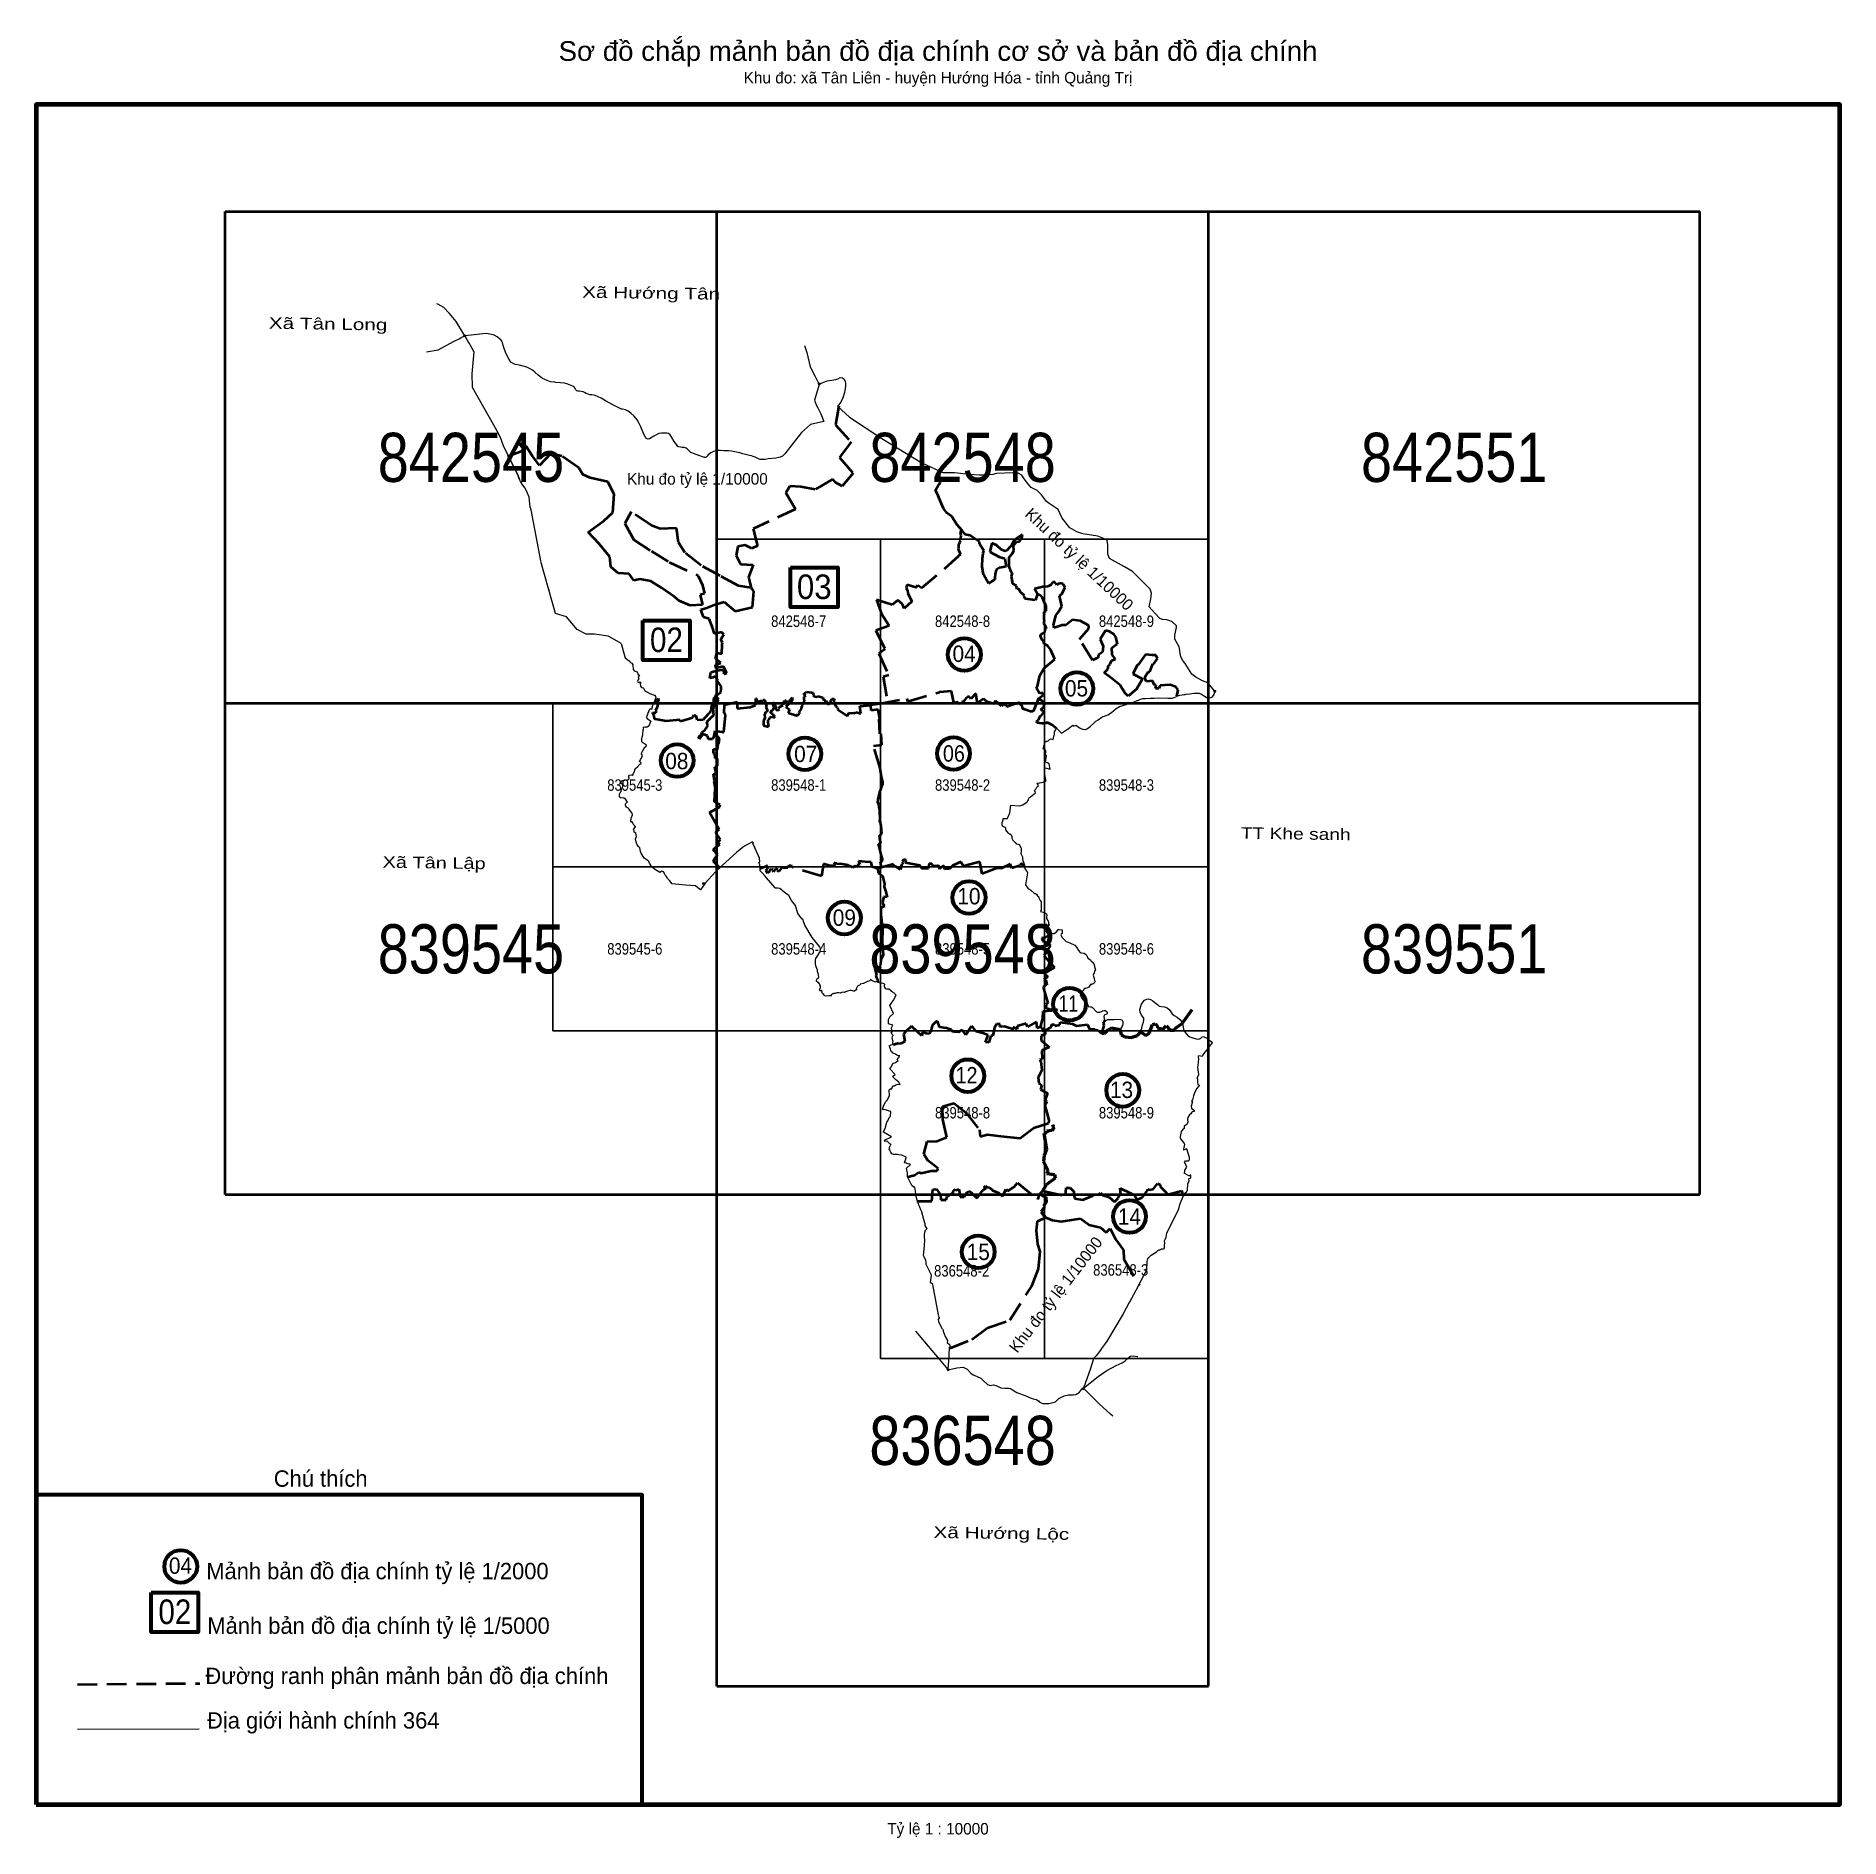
# Model space of a CAD drawing. Header units: metres. Extents: x 543846 to 554854, y 1832074 to 1843071.
import ezdxf
from ezdxf.enums import TextEntityAlignment as Align

# ---------------------------------------------------------------- set-up
doc = ezdxf.new("R2010")
doc.units = ezdxf.units.M
doc.header["$LTSCALE"] = 40
doc.linetypes.add('MEDIUM_DASHED', pattern=[4.5, 3, -1.5])
for name, color, linetype, lineweight in [('2', 7, 'Continuous', 40), ('3', 7, 'Continuous', 25), ('46', 7, 'Continuous', 13), ('50', 7, 'MEDIUM_DASHED', 40), ('51', 7, 'Continuous', 60), ('52', 7, 'Continuous', 60), ('60', 7, 'Continuous', 106), ('62', 7, 'Continuous', 13)]:
    doc.layers.add(name, color=color, linetype=linetype, lineweight=lineweight)
doc.layers.add('59', color=7, linetype='Continuous')

msp = doc.modelspace()

# ---------------------------------------------------------------- texts
at = {"layer": '2', "width": 0.85}
for s, p in [('842545', (546500, 1840350)), ('842548', (549500, 1840350)), ('842551', (552500, 1840350)), ('839545', (546500, 1837350)), ('839548', (549500, 1837350)), ('839551', (552500, 1837350)), ('836548', (549500, 1834350))]:
    msp.add_text(s, height=300, dxfattribs=at).set_placement(p, align=Align.CENTER)
at = {"layer": '3', "width": 0.85}
for s, p in [('842548-7', (548500.01, 1839465)), ('842548-8', (549500.01, 1839465)), ('842548-9', (550500, 1839465)), ('839545-3', (547500, 1838465)), ('839548-1', (548500, 1838465)), ('839548-2', (549500.01, 1838465)), ('839548-3', (550500, 1838465)), ('839545-6', (547499.98, 1837464.99)), ('839548-4', (548500, 1837465)), ('839548-5', (549500.01, 1837465)), ('839548-6', (550500, 1837465)), ('839548-8', (549500.01, 1836465)), ('839548-9', (550500, 1836465)), ('836548-2', (549494.4, 1835499.95)), ('836548-3', (550464.99, 1835505.35))]:
    msp.add_text(s, height=70, dxfattribs=at).set_placement(p, align=Align.CENTER)
at = {"layer": '51'}
msp.add_text('Khu đo tỷ lệ 1/10000', height=70, dxfattribs=at).set_placement((547882.01, 1840333.75), align=Align.CENTER)
for rotation, p in [(316.811, (550188.21, 1839852.58)), (52.313, (550096.29, 1835368.24))]:
    msp.add_text('Khu đo tỷ lệ 1/10000', height=70, rotation=rotation, dxfattribs=at).set_placement(p, align=Align.CENTER)
for s, height, width, p in [('03', 150, 0.95, (548594.96, 1839635.12)), ('02', 150, 0.9, (547692.95, 1839311.32)), ('04', 100, 0.95, (549509.57, 1839251.23)), ('05', 100, 0.95, (550195.27, 1839040.58)), ('08', 100, 0.95, (547756.47, 1838596.62)), ('07', 100, 0.95, (548542.93, 1838639.74)), ('06', 100, 0.9, (549447.21, 1838642.74)), ('10', 100, 0.95, (549538.68, 1837771.66)), ('09', 100, 0.95, (548778.5, 1837640.83)), ('11', 100, 0.8, (550145.76, 1837116.75)), ('12', 100, 0.9, (549524.12, 1836678.8)), ('13', 100, 0.95, (550470.02, 1836589.65)), ('14', 100, 0.95, (550518.33, 1835816.07)), ('15', 100, 0.95, (549595.86, 1835600.69))]:
    msp.add_text(s, height=height, dxfattribs=dict(at, width=width)).set_placement(p, align=Align.CENTER)
at = {"layer": '52'}
for s, height, width, p in [('04', 100, 0.95, (544727.61, 1833685.67)), ('02', 150, 0.9, (544693.15, 1833379.03))]:
    msp.add_text(s, height=height, dxfattribs=dict(at, width=width)).set_placement(p, align=Align.CENTER)
for s, p in [('Mảnh bản đồ địa chính tỷ lệ 1/2000', (545929.48, 1833652.33)), ('Mảnh bản đồ địa chính tỷ lệ 1/5000', (545936.14, 1833319.28)), ('Đường ranh phân mảnh bản đồ địa chính', (546109.22, 1833012.87)), ('Địa giới hành chính 364', (545598.88, 1832741.01))]:
    msp.add_text(s, height=100, dxfattribs=at).set_placement(p, align=Align.CENTER)
at = {"layer": '59'}
for s, width, p in [('Xã Hướng Tân', 1.35, (547178.05, 1841474.63)), ('Xã Tân Long', 1.35, (545266.14, 1841285.21)), (' TT Khe sanh', 1.25, (551165.45, 1838173.23)), ('Xã Tân Lập', 1.3, (545960.24, 1837995.67)), ('Xã Hướng Lộc', 1.35, (549322.57, 1833904.89))]:
    msp.add_text(s, height=70, rotation=359.156, dxfattribs=dict(at, width=width)).set_placement(p)
at = {"layer": '60', "width": 1.05}
msp.add_text('Sơ đồ chắp mảnh bản đồ địa chính cơ sở và bản đồ địa chính', height=120, dxfattribs=at).set_placement((549350.38, 1842920.18), align=Align.CENTER)
at = {"layer": '60'}
for s, height, p in [('Khu đo: xã Tân Liên - huyện Hướng Hóa - tỉnh Quảng Trị', 70, (549350.38, 1842782.42)), ('Chú thích', 100, (545582.95, 1834217.08)), ('Tỷ lệ 1 : 10000', 70, (549350.11, 1832094.69))]:
    msp.add_text(s, height=height, dxfattribs=at).set_placement(p, align=Align.CENTER)

# ---------------------------------------------------------------- hatches: boundary and pattern name
at = {"layer": '46'}
for points in [[(546456.54, 1841245.37), (546468.54, 1841245.37), (546462.54, 1841234.98)], [(548619.76, 1840952.24), (548631.76, 1840952.24), (548625.76, 1840941.85)], [(551033.84, 1839076.64), (551045.84, 1839076.64), (551039.84, 1839066.25)], [(547913.52, 1837902.76), (547925.52, 1837902.76), (547919.52, 1837892.37)], [(549406.72, 1834933.89), (549418.72, 1834933.89), (549412.72, 1834923.5)], [(550227.01, 1834819.75), (550239.01, 1834819.75), (550233.01, 1834809.36)]]:
    msp.add_hatch(color=256, dxfattribs=at).paths.add_polyline_path(points)
at = {"layer": '62'}
for points in [[(546456.54, 1841245.37), (546468.54, 1841245.37), (546462.54, 1841234.98)], [(548619.76, 1840952.24), (548631.76, 1840952.24), (548625.76, 1840941.85)], [(551033.84, 1839076.64), (551045.84, 1839076.64), (551039.84, 1839066.25)], [(547913.52, 1837902.76), (547925.52, 1837902.76), (547919.52, 1837892.37)], [(549406.72, 1834933.89), (549418.72, 1834933.89), (549412.72, 1834923.5)], [(550227.01, 1834819.75), (550239.01, 1834819.75), (550233.01, 1834809.36)]]:
    msp.add_hatch(color=256, dxfattribs=at).paths.add_polyline_path(points)

# ---------------------------------------------------------------- linework, layer by layer
at = {"layer": '2'}
for p, q in [((545000, 1842000), (554000, 1842000)), ((545000, 1836000), (545000, 1842000)), ((548000, 1833000), (548000, 1842000)), ((551000, 1833000), (551000, 1842000)), ((554000, 1836000), (554000, 1842000)), ((545000, 1839000), (554000, 1839000)), ((545000, 1836000), (554000, 1836000)), ((548000, 1833000), (551000, 1833000))]:
    msp.add_line(p, q, dxfattribs=at)
at = {"layer": '3'}
for p, q in [((548000, 1840000), (551000, 1840000)), ((549000, 1835000), (549000, 1840000)), ((550000, 1835000), (550000, 1840000)), ((547000, 1837000), (547000, 1839000)), ((547000, 1838000), (551000, 1838000)), ((547000, 1837000), (551000, 1837000)), ((549000, 1835000), (551000, 1835000))]:
    msp.add_line(p, q, dxfattribs=at)
at = {"layer": '46'}
for p, q in [((546462.54, 1841241.91), (546488.03, 1841196.73)), ((546486.13, 1841200.1), (546492.95, 1841188.01)), ((546802.7, 1840351.73), (546797.15, 1840365.73)), ((546802.7, 1840351.73), (546797.15, 1840365.73)), ((546975.29, 1839693.86), (546976.71, 1839688.88)), ((547416.43, 1839363.03), (547438.36, 1839281.73)), ((547416.43, 1839363.03), (547438.36, 1839281.73)), ((547624.66, 1839046.1), (547609.92, 1839051.6)), ((547624.66, 1839046.1), (547609.92, 1839051.6)), ((547405.74, 1838429.18), (547405.35, 1838429.12)), ((547405.74, 1838429.18), (547405.35, 1838429.12)), ((548217.28, 1838152.67), (548219.78, 1838147.21)), ((548217.85, 1838152.05), (548221.38, 1838144.24)), ((548217.85, 1838152.05), (548221.38, 1838144.24)), ((548265.09, 1837976.16), (548262.78, 1838012.91)), ((548265.09, 1837976.16), (548262.78, 1838012.91)), ((548265.59, 1837976.75), (548281.09, 1837960.74)), ((548265.59, 1837976.75), (548281.09, 1837960.74)), ((549270.73, 1835825.86), (549252.15, 1835893.87)), ((549270.73, 1835825.86), (549252.15, 1835893.87)), ((550574.24, 1835446.14), (550543.09, 1835388.74)), ((550574.24, 1835446.14), (550543.09, 1835388.74)), ((549212.64, 1835166.23), (549412.88, 1834931.42)), ((550366.35, 1835085.84), (550348.04, 1835060.39)), ((544842.4, 1832737.78), (544099.95, 1832735.42))]:
    msp.add_line(p, q, dxfattribs=at)
for points in [[(546462.54, 1841241.91), (546408.91, 1841329.64), (546368.17, 1841377.31), (546334.09, 1841414.25), (546297.72, 1841434.73), (546291.8, 1841436.19)], [(546229.39, 1841143.98), (546300.18, 1841155.91), (546397.74, 1841209.52), (546433.1, 1841224.57), (546439.87, 1841231.22), (546462.54, 1841241.91)], [(546571.77, 1841253.77), (546520.24, 1841247.9), (546462.54, 1841241.91)], [(546840.59, 1841050.77), (546818.69, 1841056.05), (546796.83, 1841061.76), (546769.97, 1841066.08), (546757.02, 1841072.32), (546743.12, 1841081.91), (546733.05, 1841098.23), (546722.5, 1841116.46), (546710.99, 1841141.9), (546701.96, 1841164.52), (546697.28, 1841182.83), (546693.26, 1841201.01), (546689.45, 1841208.27), (546682.39, 1841216.47), (546675.15, 1841223.71), (546660.03, 1841235.46), (546642.39, 1841245), (546634.73, 1841247.55), (546594.48, 1841256.36), (546571.77, 1841253.77)], [(546492.95, 1841188.01), (546517.32, 1841144.81), (546504.56, 1841010.7), (546507.75, 1840927.69), (546638.58, 1840697.79), (546657.58, 1840662.7), (546670.64, 1840638.57)], [(548536.17, 1841181.91), (548549.14, 1841140.1), (548569.75, 1841052.43), (548598.37, 1840998), (548625.1, 1840944.14)], [(548413.98, 1840519.97), (548401.44, 1840506.42), (548386.48, 1840500.66), (548359.63, 1840496.06), (548313.88, 1840491.27), (548296, 1840487.08), (548280.08, 1840486.24), (548265.83, 1840486.52), (548258.01, 1840489.04), (548246.84, 1840494.35), (548235.39, 1840500.22), (548222.54, 1840506.09), (548212.76, 1840510.28), (548199.91, 1840512.24), (548183.15, 1840514.75), (548158.96, 1840522), (548141.73, 1840527.02), (548111.33, 1840533.29), (548089.09, 1840537.37), (548071.85, 1840539.56), (548062.14, 1840540.5), (548040.83, 1840540.5), (548022.34, 1840541.13), (548000.01, 1840540.9), (547979.77, 1840536.24), (547963.92, 1840527.94), (547948.44, 1840515.47), (547940.51, 1840506.79), (547936.36, 1840501.5), (547931.08, 1840498.85), (547925.04, 1840499.23), (547889.94, 1840510.94), (547858.99, 1840523.4), (547842.76, 1840530.58), (547831.43, 1840539.27), (547818.98, 1840551.73), (547812.56, 1840555.88), (547801.99, 1840559.28), (547788.03, 1840559.66), (547769.16, 1840563.44), (547762.36, 1840566.84), (547754.06, 1840578.92), (547740.09, 1840597.05), (547726.05, 1840621.77), (547716.68, 1840638.34), (547704.81, 1840644.9), (547696.06, 1840647.71), (547684.82, 1840648.34), (547663.27, 1840647.71), (547645.78, 1840645.84), (547615.17, 1840628.65), (547590.18, 1840613.33), (547581.13, 1840611.14), (547574.88, 1840612.71), (547570.51, 1840616.14), (547564.57, 1840623.96), (547553.91, 1840646.32), (547545.69, 1840665.64), (547536.39, 1840686.76), (547526.38, 1840707.15), (547513.74, 1840729.74), (547495.53, 1840750.79), (547476.38, 1840769.64), (547459.74, 1840781.89), (547444.04, 1840789.75), (547425.25, 1840793.59), (547418.24, 1840795.07), (547405.68, 1840800.24), (547369.48, 1840817.98), (547320.73, 1840844.59), (547304.85, 1840856.05), (547295.61, 1840861.97), (547258.74, 1840876.6), (547250.63, 1840879.85), (547237.42, 1840881.24), (547224.9, 1840882.63), (547215.17, 1840885.41), (547203.81, 1840889.59), (547193.61, 1840895.39), (547185.5, 1840899.33), (547172.28, 1840902.35), (547160.23, 1840903.51), (547152.58, 1840904.43), (547145.63, 1840906.99), (547140.79, 1840913.04), (547132.36, 1840925.71), (547121.62, 1840934.53), (547102.05, 1840942.21), (547085.56, 1840949.12), (547070.6, 1840953.34), (547046.06, 1840955.64), (547017.8, 1840957.44), (547011.31, 1840959.07), (546985.76, 1840961.91), (546965.08, 1840968.8), (546935.89, 1840980.98), (546910.74, 1841000.86), (546889.66, 1841019.12), (546875.06, 1841031.7), (546861.27, 1841040.22), (546840.59, 1841050.77)], [(548625.1, 1840944.14), (548595.74, 1840848.19), (548605.8, 1840821.55), (548616.79, 1840802.92), (548635.51, 1840764.86), (548653.14, 1840718.66)], [(548625.1, 1840944.14), (548642.4, 1840954.88), (548673.05, 1840966.59), (548701.75, 1840970.61), (548727.66, 1840974.49), (548737.96, 1840979.14), (548753.36, 1840987.73), (548766.56, 1840986.32), (548778.47, 1840977.46), (548784.45, 1840963.95), (548786.31, 1840950.24), (548784.72, 1840935.41), (548780.07, 1840895.29), (548769.65, 1840863.34), (548757.44, 1840837.83), (548743.61, 1840818.48), (548736.62, 1840812.48)], [(548736.62, 1840812.48), (548809.36, 1840745.54), (549007.29, 1840615.75), (549250.97, 1840467.32), (549356.42, 1840417.39)], [(548653.14, 1840718.66), (548572.56, 1840700.18), (548517.99, 1840651.46)], [(546736.21, 1840494.7), (546699.21, 1840570.07), (546680.06, 1840621.16), (546670.64, 1840638.57)], [(546736.21, 1840494.7), (546699.21, 1840570.07), (546680.06, 1840621.16), (546670.64, 1840638.57)], [(548520.83, 1840653.95), (548517.99, 1840651.46), (548415.22, 1840521.31), (548413.79, 1840519.76)], [(546797.15, 1840365.73), (546788.56, 1840388.07), (546736.21, 1840494.7)], [(546736.21, 1840494.7), (546788.56, 1840388.07), (546797.15, 1840365.73)], [(546797.15, 1840365.73), (546788.56, 1840388.07), (546736.21, 1840494.7)], [(546925.77, 1839867.62), (546868.33, 1840180.52), (546862.02, 1840195.34), (546854.66, 1840256.41), (546846, 1840281.55), (546831.71, 1840311.44), (546815.69, 1840330.5), (546802.7, 1840351.73)], [(546925.77, 1839867.62), (546868.33, 1840180.52), (546862.02, 1840195.34), (546854.66, 1840256.41), (546846, 1840281.55), (546831.71, 1840311.44), (546815.69, 1840330.5), (546802.7, 1840351.73)], [(549839.8, 1840402.81), (549806.19, 1840406.08), (549706.43, 1840402.3), (549683.81, 1840394.6), (549629.02, 1840391.35), (549604.3, 1840392.04), (549540.11, 1840395.5), (549451.5, 1840405.23), (549381.18, 1840405.67), (549356.42, 1840417.39)], [(550638.16, 1839586.71), (550649.85, 1839637.17), (550653.12, 1839670.82), (550644.1, 1839695.36), (550537.76, 1839803.15), (550489.01, 1839831), (550397.62, 1839883.6), (550385.54, 1839908.16), (550385.9, 1839966.31), (550383.02, 1839993.88), (550355.58, 1840006.29), (550325.08, 1840018.72), (550233.89, 1840033.9), (550197.46, 1840044.62), (550154.6, 1840070.35), (550107.15, 1840128.74), (550083.02, 1840180.92), (550028.21, 1840217.99), (550013, 1840230.33), (549982.68, 1840270.31), (549955.33, 1840298.02), (549918.76, 1840316.61), (549903.57, 1840332.01), (549876.28, 1840368.91), (549861.12, 1840390.43), (549839.8, 1840402.81)], [(547416.43, 1839363.03), (547363.84, 1839393.59), (547337.41, 1839407.83), (547253.49, 1839420.6), (547203.39, 1839420.6), (547149.14, 1839449.34), (547082.13, 1839525.97), (547016.91, 1839547.8), (546926.86, 1839864.53)], [(547416.43, 1839363.03), (547363.84, 1839393.59), (547337.41, 1839407.83), (547253.49, 1839420.6), (547203.39, 1839420.6), (547149.14, 1839449.34), (547082.13, 1839525.97), (547016.91, 1839547.8), (546926.86, 1839864.53)], [(551039.84, 1839073.18), (550997.25, 1839124.47), (550964.21, 1839136.89), (550922.52, 1839158.09), (550898.24, 1839177.43), (550868.92, 1839226.46), (550858.56, 1839242.23), (550846.44, 1839256.26), (550834.39, 1839279.01), (550827.53, 1839298.25), (550825.93, 1839320.94), (550820.85, 1839343.65), (550803.63, 1839376.9), (550795, 1839390.92), (550795.15, 1839415.34), (550806.44, 1839461.79), (550806.5, 1839472.26), (550777.04, 1839498.62), (550747.48, 1839509.27), (550719.6, 1839511.19), (550703.95, 1839516.52), (550676.25, 1839546.35), (550638.16, 1839586.71)], [(547438.37, 1839281.72), (547441.61, 1839276.18), (547448.92, 1839270.69), (547453.66, 1839265.55), (547460.34, 1839262.54), (547464.93, 1839258.8), (547471.8, 1839249.83), (547473.6, 1839247.3), (547481.02, 1839243.3), (547488.44, 1839232.71), (547490.81, 1839206), (547495.91, 1839196.52), (547513.67, 1839191.9), (547517.64, 1839180.72), (547518.4, 1839175.68), (547527.76, 1839170.84), (547521.45, 1839159.48), (547524.09, 1839145.6), (547518.54, 1839140.45), (547516.93, 1839134.77), (547518.32, 1839129.06), (547523.86, 1839125.33), (547531.01, 1839129.03), (547535.89, 1839125.63), (547531.75, 1839119.91), (547535.06, 1839102.84), (547541.24, 1839095.3), (547548.3, 1839093.53)], [(547438.37, 1839281.72), (547441.61, 1839276.18), (547448.92, 1839270.69), (547453.66, 1839265.55), (547460.34, 1839262.54), (547464.93, 1839258.8), (547471.8, 1839249.83), (547473.6, 1839247.3), (547481.02, 1839243.3), (547488.44, 1839232.71), (547490.81, 1839206), (547495.91, 1839196.52), (547513.67, 1839191.9), (547517.64, 1839180.72), (547518.4, 1839175.68), (547527.76, 1839170.84), (547521.45, 1839159.48), (547524.09, 1839145.6), (547518.54, 1839140.45), (547516.93, 1839134.77), (547518.32, 1839129.06), (547523.86, 1839125.33), (547531.01, 1839129.03), (547535.89, 1839125.63), (547531.75, 1839119.91), (547535.06, 1839102.84), (547541.24, 1839095.3), (547548.3, 1839093.53)], [(547548.3, 1839093.53), (547551.94, 1839093.65), (547552.78, 1839091.76), (547556.35, 1839083.06), (547560.52, 1839074.18)], [(547548.3, 1839093.53), (547551.94, 1839093.65), (547552.78, 1839091.76), (547556.35, 1839083.06), (547560.52, 1839074.18)], [(547560.52, 1839074.18), (547577.12, 1839067.23), (547590.92, 1839058.47), (547624.66, 1839046.1), (547624.13, 1839044.63)], [(547560.52, 1839074.18), (547577.12, 1839067.23), (547590.92, 1839058.47), (547624.66, 1839046.1), (547624.13, 1839044.63)], [(547577, 1838929.27), (547578.48, 1838935.02), (547581.82, 1838938.51), (547582.44, 1838941.48), (547588.44, 1838950.59), (547586.65, 1838957.48), (547591.19, 1838964.43), (547597.25, 1838965.52), (547603.68, 1838963.75), (547608.91, 1838974.8), (547605.96, 1838975.35), (547608.02, 1838981.45), (547614.72, 1838994.17), (547617.51, 1839003.56), (547620.85, 1839003.12), (547620.65, 1839009.58), (547623.58, 1839012.48), (547623.95, 1839015.55), (547621.75, 1839015.76), (547631.12, 1839034.43), (547628.52, 1839035.64), (547628.99, 1839042.28), (547624.13, 1839044.63)], [(547577, 1838929.27), (547578.48, 1838935.02), (547581.82, 1838938.51), (547582.44, 1838941.48), (547588.44, 1838950.59), (547586.65, 1838957.48), (547591.19, 1838964.43), (547597.25, 1838965.52), (547603.68, 1838963.75), (547608.91, 1838974.8), (547605.96, 1838975.35), (547608.02, 1838981.45), (547614.72, 1838994.17), (547617.51, 1839003.56), (547620.85, 1839003.12), (547620.65, 1839009.58), (547623.58, 1839012.48), (547623.95, 1839015.55), (547621.75, 1839015.76), (547631.12, 1839034.43), (547628.52, 1839035.64), (547628.99, 1839042.28), (547624.13, 1839044.63)], [(550245.84, 1838838.64), (550250.32, 1838839.35), (550258.24, 1838842.35), (550268.81, 1838848.81), (550281.24, 1838859.86), (550298.63, 1838875.87), (550313.7, 1838888.97), (550327.93, 1838897.94), (550350.69, 1838913.61), (550356.99, 1838917.55), (550366.44, 1838921.29), (550375.95, 1838925.08), (550387.16, 1838928.04), (550409.17, 1838942.39), (550422.68, 1838955.33), (550436.35, 1838966.8), (550457.19, 1838979.42), (550498.01, 1838992.31), (550515.93, 1838998.86), (550526.02, 1839001.62), (550547.89, 1839008.56), (550566.41, 1839015.58), (550569.16, 1839016.34), (550585.57, 1839023.28), (550599.95, 1839027.38), (550616.89, 1839028.92), (550646.72, 1839029.53), (550669.91, 1839029.76), (550697.2, 1839031.43), (550753.54, 1839029.91), (550771.36, 1839029.25), (550779.19, 1839030.24), (550790.81, 1839034.27), (550801.79, 1839038.83), (550805.85, 1839040.25)], [(550245.84, 1838838.64), (550250.32, 1838839.35), (550258.24, 1838842.35), (550268.81, 1838848.81), (550281.24, 1838859.86), (550298.63, 1838875.87), (550313.7, 1838888.97), (550327.93, 1838897.94), (550350.69, 1838913.61), (550356.99, 1838917.55), (550366.44, 1838921.29), (550375.95, 1838925.08), (550387.16, 1838928.04), (550409.17, 1838942.39), (550422.68, 1838955.33), (550436.35, 1838966.8), (550457.19, 1838979.42), (550498.01, 1838992.31), (550515.93, 1838998.86), (550526.02, 1839001.62), (550547.89, 1839008.56), (550566.41, 1839015.58), (550569.16, 1839016.34), (550585.57, 1839023.28), (550599.95, 1839027.38), (550616.89, 1839028.92), (550646.72, 1839029.53), (550669.91, 1839029.76), (550697.2, 1839031.43), (550753.54, 1839029.91), (550771.36, 1839029.25), (550779.19, 1839030.24), (550790.81, 1839034.27), (550801.79, 1839038.83), (550805.85, 1839040.25)], [(550245.84, 1838838.64), (550250.32, 1838839.35), (550258.24, 1838842.35), (550268.81, 1838848.81), (550281.24, 1838859.86), (550298.63, 1838875.87), (550313.7, 1838888.97), (550327.93, 1838897.94), (550350.69, 1838913.61), (550356.99, 1838917.55), (550366.44, 1838921.29), (550375.95, 1838925.08), (550387.16, 1838928.04), (550409.17, 1838942.39), (550422.68, 1838955.33), (550436.35, 1838966.8), (550457.19, 1838979.42), (550498.01, 1838992.31), (550515.93, 1838998.86), (550526.02, 1839001.62), (550547.89, 1839008.56), (550566.41, 1839015.58), (550569.16, 1839016.34), (550585.57, 1839023.28), (550599.95, 1839027.38), (550616.89, 1839028.92), (550646.72, 1839029.53), (550669.91, 1839029.76), (550697.2, 1839031.43), (550753.54, 1839029.91), (550771.36, 1839029.25), (550779.19, 1839030.24), (550790.81, 1839034.27), (550801.79, 1839038.83), (550805.85, 1839040.25)], [(550245.84, 1838838.64), (550250.32, 1838839.35), (550258.24, 1838842.35), (550268.81, 1838848.81), (550281.24, 1838859.86), (550298.63, 1838875.87), (550313.7, 1838888.97), (550327.93, 1838897.94), (550350.69, 1838913.61), (550356.99, 1838917.55), (550366.44, 1838921.29), (550375.95, 1838925.08), (550387.16, 1838928.04), (550409.17, 1838942.39), (550422.68, 1838955.33), (550436.35, 1838966.8), (550457.19, 1838979.42), (550498.01, 1838992.31), (550515.93, 1838998.86), (550526.02, 1839001.62), (550547.89, 1839008.56), (550566.41, 1839015.58), (550569.16, 1839016.34), (550585.57, 1839023.28), (550599.95, 1839027.38), (550616.89, 1839028.92), (550646.72, 1839029.53), (550669.91, 1839029.76), (550697.2, 1839031.43), (550753.54, 1839029.91), (550771.36, 1839029.25), (550779.19, 1839030.24), (550790.81, 1839034.27), (550801.79, 1839038.83), (550805.85, 1839040.25)], [(550850.12, 1839050.68), (550841.04, 1839049.56), (550824.81, 1839046.7), (550805.85, 1839040.25)], [(550850.12, 1839050.68), (550841.04, 1839049.56), (550824.81, 1839046.7), (550805.85, 1839040.25)], [(551039.84, 1839073.18), (551032.62, 1839053.37), (551029.44, 1839045.84), (551020.77, 1839037.17), (551013.63, 1839032.05), (551005.35, 1839031.12), (550997.64, 1839031.46), (550989.11, 1839033.04), (550979.53, 1839037.83), (550954.87, 1839054.12), (550946.23, 1839057.91), (550936.96, 1839059.58), (550925.58, 1839059.74), (550910.63, 1839058.32), (550886.51, 1839054.61), (550863.11, 1839052.28), (550855.58, 1839051.35), (550850.12, 1839050.68)], [(547576.85, 1838929.13), (547578.27, 1838927.6), (547574.13, 1838918.21), (547574.07, 1838918.09)], [(547576.85, 1838929.13), (547578.27, 1838927.6), (547574.13, 1838918.21), (547574.07, 1838918.09)], [(547537.42, 1838636.89), (547532.62, 1838641.41), (547528.68, 1838642.64), (547533.86, 1838655.05), (547540.85, 1838663.1), (547542.37, 1838670.82), (547545.93, 1838680.3), (547541.42, 1838687.86), (547543.49, 1838699.09), (547546.26, 1838706.04), (547555.02, 1838721.84), (547558.15, 1838726.12), (547559.85, 1838729.84), (547569.95, 1838737.24), (547570.29, 1838743.45), (547552.98, 1838756.33), (547548.41, 1838757.77), (547543.48, 1838763.76), (547542.53, 1838776.58), (547541.25, 1838782.98), (547542.22, 1838786.14), (547545.86, 1838788.02), (547544.96, 1838794.36), (547547.3, 1838799.78), (547548.85, 1838806.51), (547550.43, 1838839.57), (547552.34, 1838841.34), (547552.93, 1838844.38), (547550.75, 1838847.54), (547556.17, 1838855.79), (547564.56, 1838853.36)], [(547537.42, 1838636.89), (547532.62, 1838641.41), (547528.68, 1838642.64), (547533.86, 1838655.05), (547540.85, 1838663.1), (547542.37, 1838670.82), (547545.93, 1838680.3), (547541.42, 1838687.86), (547543.49, 1838699.09), (547546.26, 1838706.04), (547555.02, 1838721.84), (547558.15, 1838726.12), (547559.85, 1838729.84), (547569.95, 1838737.24), (547570.29, 1838743.45), (547552.98, 1838756.33), (547548.41, 1838757.77), (547543.48, 1838763.76), (547542.53, 1838776.58), (547541.25, 1838782.98), (547542.22, 1838786.14), (547545.86, 1838788.02), (547544.96, 1838794.36), (547547.3, 1838799.78), (547548.85, 1838806.51), (547550.43, 1838839.57), (547552.34, 1838841.34), (547552.93, 1838844.38), (547550.75, 1838847.54), (547556.17, 1838855.79), (547564.56, 1838853.36)], [(547572.93, 1838915.91), (547569.5, 1838915.23), (547576.31, 1838906.87), (547596.84, 1838890.21), (547591.23, 1838876.39), (547587.69, 1838864.72), (547581.79, 1838857.39), (547575.99, 1838852.48), (547564.29, 1838853.59)], [(547572.93, 1838915.91), (547569.5, 1838915.23), (547576.31, 1838906.87), (547596.84, 1838890.21), (547591.23, 1838876.39), (547587.69, 1838864.72), (547581.79, 1838857.39), (547575.99, 1838852.48), (547564.29, 1838853.59)], [(550005.66, 1838640.55), (550011.39, 1838680.33), (550006.46, 1838680.96), (550007.86, 1838708.65), (550005.91, 1838712.46), (549992.04, 1838720.9), (550003.89, 1838763.62), (550022.1, 1838770.19), (550030.19, 1838778.39), (550036.9, 1838781.37), (550053.29, 1838777.37), (550061.55, 1838813.51), (550060.99, 1838824.36), (550066.46, 1838834.35), (550074.22, 1838846.81)], [(550005.66, 1838640.55), (550011.39, 1838680.33), (550006.46, 1838680.96), (550007.86, 1838708.65), (550005.91, 1838712.46), (549992.04, 1838720.9), (550003.89, 1838763.62), (550022.1, 1838770.19), (550030.19, 1838778.39), (550036.9, 1838781.37), (550053.29, 1838777.37), (550061.55, 1838813.51), (550060.99, 1838824.36), (550066.46, 1838834.35), (550074.22, 1838846.81)], [(550074.22, 1838846.81), (550103.44, 1838816.31), (550110.74, 1838821.31), (550134.35, 1838837.66)], [(550074.22, 1838846.81), (550103.44, 1838816.31), (550110.74, 1838821.31), (550134.35, 1838837.66)], [(550134.35, 1838837.66), (550141.05, 1838841.06), (550144.38, 1838840.64), (550146.36, 1838844.19), (550173.7, 1838864.95), (550176.53, 1838861.11)], [(550134.35, 1838837.66), (550141.05, 1838841.06), (550144.38, 1838840.64), (550146.36, 1838844.19), (550173.7, 1838864.95), (550176.53, 1838861.11)], [(550176.53, 1838861.11), (550178.39, 1838858.82), (550193.5, 1838865.56), (550197.84, 1838861.98), (550218.56, 1838847.87), (550231.57, 1838841.69), (550245.84, 1838838.64)], [(550176.53, 1838861.11), (550178.39, 1838858.82), (550193.5, 1838865.56), (550197.84, 1838861.98), (550218.56, 1838847.87), (550231.57, 1838841.69), (550245.84, 1838838.64)], [(550004.11, 1838713.13), (549997.06, 1838718.08), (549991.07, 1838720.56), (549998.14, 1838743.99)], [(549998.88, 1838742.59), (550002.68, 1838755), (550004.28, 1838763.23), (550012.04, 1838767.72), (550020.68, 1838769.43)], [(547537.42, 1838636.89), (547533.81, 1838627.86), (547527.24, 1838622.68), (547523.22, 1838619.05), (547517.96, 1838610.94), (547503.42, 1838599.88), (547501.02, 1838596.55), (547495.22, 1838583.09), (547490.05, 1838568.63), (547483.62, 1838558.93)], [(547537.42, 1838636.89), (547533.81, 1838627.86), (547527.24, 1838622.68), (547523.22, 1838619.05), (547517.96, 1838610.94), (547503.42, 1838599.88), (547501.02, 1838596.55), (547495.22, 1838583.09), (547490.05, 1838568.63), (547483.62, 1838558.93)], [(550008.45, 1838530.04), (550000.16, 1838577.33), (550002.67, 1838605.85), (550004.5, 1838604.28), (550013.03, 1838603.63), (550034.13, 1838597.86), (550028.36, 1838628.86)], [(550008.45, 1838530.04), (550000.16, 1838577.33), (550002.67, 1838605.85), (550004.5, 1838604.28), (550013.03, 1838603.63), (550034.13, 1838597.86), (550028.36, 1838628.86)], [(550028.36, 1838628.86), (550028.2, 1838629.98), (550017.35, 1838635.48), (550005.4, 1838639.13), (550005.66, 1838640.55)], [(550028.36, 1838628.86), (550028.2, 1838629.98), (550017.35, 1838635.48), (550005.4, 1838639.13), (550005.66, 1838640.55)], [(547417.51, 1838470.99), (547424.61, 1838485.22), (547427.26, 1838492.56), (547426.44, 1838500.01), (547424.9, 1838502.43), (547412.66, 1838510.69), (547425.75, 1838526.88), (547453.95, 1838531.32), (547459.64, 1838532.18), (547463.13, 1838534.33), (547465.54, 1838544.07), (547462.3, 1838548.72), (547463.3, 1838553.97), (547466.7, 1838559.34), (547479.19, 1838562.17), (547483.78, 1838559.54)], [(547417.51, 1838470.99), (547424.61, 1838485.22), (547427.26, 1838492.56), (547426.44, 1838500.01), (547424.9, 1838502.43), (547412.66, 1838510.69), (547425.75, 1838526.88), (547453.95, 1838531.32), (547459.64, 1838532.18), (547463.13, 1838534.33), (547465.54, 1838544.07), (547462.3, 1838548.72), (547463.3, 1838553.97), (547466.7, 1838559.34), (547479.19, 1838562.17), (547483.78, 1838559.54)], [(549893.67, 1838397.55), (549897.66, 1838404.89), (549902.57, 1838408.25), (549903.08, 1838414.98), (549904.07, 1838419.08), (549907.52, 1838423.62), (549914.81, 1838427.91), (549944.25, 1838453.03), (549942.26, 1838459.89), (549938.81, 1838467.15), (549947.68, 1838475.71), (549952.25, 1838486.36), (549957.39, 1838491.1), (549963.87, 1838495), (549955.47, 1838509.79)], [(549893.67, 1838397.55), (549897.66, 1838404.89), (549902.57, 1838408.25), (549903.08, 1838414.98), (549904.07, 1838419.08), (549907.52, 1838423.62), (549914.81, 1838427.91), (549944.25, 1838453.03), (549942.26, 1838459.89), (549938.81, 1838467.15), (549947.68, 1838475.71), (549952.25, 1838486.36), (549957.39, 1838491.1), (549963.87, 1838495), (549955.47, 1838509.79)], [(549955.47, 1838509.79), (549957.41, 1838514.46), (549965.44, 1838512.25), (549972, 1838512.81), (549991.33, 1838518.36), (550009.76, 1838525.21), (550008.45, 1838530.04)], [(549955.47, 1838509.79), (549957.41, 1838514.46), (549965.44, 1838512.25), (549972, 1838512.81), (549991.33, 1838518.36), (550009.76, 1838525.21), (550008.45, 1838530.04)], [(547418.59, 1838470.37), (547414.7, 1838463.48), (547415.69, 1838459.25), (547411.9, 1838456.45), (547409.6, 1838454.26), (547407.73, 1838449.15), (547405.42, 1838444.64), (547404.59, 1838428.8)], [(547418.59, 1838470.37), (547414.7, 1838463.48), (547415.69, 1838459.25), (547411.9, 1838456.45), (547409.6, 1838454.26), (547407.73, 1838449.15), (547405.42, 1838444.64), (547404.59, 1838428.8)], [(547478.4, 1838297.67), (547480.38, 1838301.09), (547486.17, 1838317.58), (547483.11, 1838328.69), (547473.16, 1838340.17), (547466.35, 1838352.12), (547462.02, 1838356.62), (547449.83, 1838364.74), (547444.35, 1838371.98), (547442.95, 1838376.99), (547444.01, 1838385.24), (547451.73, 1838392.99), (547452.59, 1838396.02), (547455.51, 1838396.34), (547441.85, 1838418.17), (547429.84, 1838422.92), (547427.92, 1838420.57), (547411.53, 1838421.86), (547410.3, 1838423.14), (547408.75, 1838428.32), (547404.59, 1838428.8)], [(547478.4, 1838297.67), (547480.38, 1838301.09), (547486.17, 1838317.58), (547483.11, 1838328.69), (547473.16, 1838340.17), (547466.35, 1838352.12), (547462.02, 1838356.62), (547449.83, 1838364.74), (547444.35, 1838371.98), (547442.95, 1838376.99), (547444.01, 1838385.24), (547451.73, 1838392.99), (547452.59, 1838396.02), (547455.51, 1838396.34), (547441.85, 1838418.17), (547429.84, 1838422.92), (547427.92, 1838420.57), (547411.53, 1838421.86), (547410.3, 1838423.14), (547408.75, 1838428.32), (547404.59, 1838428.8)], [(549772.52, 1838294.38), (549778.5, 1838306.57), (549787.6, 1838329.55), (549793.84, 1838376.43), (549845.89, 1838373.44), (549854.99, 1838374.34), (549868.47, 1838379.82), (549893.67, 1838397.55)], [(549772.52, 1838294.38), (549778.5, 1838306.57), (549787.6, 1838329.55), (549793.84, 1838376.43), (549845.89, 1838373.44), (549854.99, 1838374.34), (549868.47, 1838379.82), (549893.67, 1838397.55)], [(547652.54, 1837966.19), (547620.61, 1837986.53), (547602.89, 1838000.18), (547588.65, 1838024.07), (547584.94, 1838033.58), (547576.12, 1838041.82), (547557.16, 1838052.96), (547538.94, 1838083.42), (547534.3, 1838094.41), (547531.87, 1838107.17), (547531.4, 1838116), (547523.48, 1838125.19), (547514.24, 1838135.39), (547509.89, 1838144.47), (547504.05, 1838171.49), (547509.42, 1838185.55), (547507.23, 1838206.49), (547496.52, 1838212.22), (547495.71, 1838220.81), (547491.38, 1838229.32), (547497.34, 1838236.68), (547498.1, 1838240.96), (547504.47, 1838243.84), (547505, 1838244.78), (547498.98, 1838253.46), (547496.35, 1838255.5), (547489.49, 1838261.95), (547486.79, 1838270.37), (547487.15, 1838273.27), (547486.78, 1838273.55), (547481.83, 1838273.4), (547479.06, 1838274.29), (547476.65, 1838278.83), (547478.4, 1838297.67)], [(547652.54, 1837966.19), (547620.61, 1837986.53), (547602.89, 1838000.18), (547588.65, 1838024.07), (547584.94, 1838033.58), (547576.12, 1838041.82), (547557.16, 1838052.96), (547538.94, 1838083.42), (547534.3, 1838094.41), (547531.87, 1838107.17), (547531.4, 1838116), (547523.48, 1838125.19), (547514.24, 1838135.39), (547509.89, 1838144.47), (547504.05, 1838171.49), (547509.42, 1838185.55), (547507.23, 1838206.49), (547496.52, 1838212.22), (547495.71, 1838220.81), (547491.38, 1838229.32), (547497.34, 1838236.68), (547498.1, 1838240.96), (547504.47, 1838243.84), (547505, 1838244.78), (547498.98, 1838253.46), (547496.35, 1838255.5), (547489.49, 1838261.95), (547486.79, 1838270.37), (547487.15, 1838273.27), (547486.78, 1838273.55), (547481.83, 1838273.4), (547479.06, 1838274.29), (547476.65, 1838278.83), (547478.4, 1838297.67)], [(549772.51, 1838294.58), (549744.74, 1838293.05), (549743.1, 1838275.93), (549739.82, 1838270.93), (549739.46, 1838259.98), (549743.37, 1838249.58), (549759.22, 1838242.42), (549761.95, 1838236.8), (549762.97, 1838226.74), (549778.31, 1838205.94), (549788.7, 1838201.85), (549796.71, 1838196.56), (549799.95, 1838186.68), (549801.14, 1838175.78), (549806.43, 1838164.36), (549820.06, 1838149.19), (549827.72, 1838141.52), (549838.97, 1838139.64), (549845.62, 1838137.6), (549855.84, 1838119.18), (549857.02, 1838114.09), (549857.88, 1838099.43), (549856.68, 1838093.29), (549856.17, 1838085.11), (549858.39, 1838077.78), (549866.4, 1838061.92), (549866.4, 1838049.99), (549867.93, 1838038.74), (549877.31, 1838013), (549878.67, 1837996.8), (549880.97, 1837990.02), (549881.91, 1837987.25), (549894.2, 1837970.54)], [(549772.51, 1838294.58), (549744.74, 1838293.05), (549743.1, 1838275.93), (549739.82, 1838270.93), (549739.46, 1838259.98), (549743.37, 1838249.58), (549759.22, 1838242.42), (549761.95, 1838236.8), (549762.97, 1838226.74), (549778.31, 1838205.94), (549788.7, 1838201.85), (549796.71, 1838196.56), (549799.95, 1838186.68), (549801.14, 1838175.78), (549806.43, 1838164.36), (549820.06, 1838149.19), (549827.72, 1838141.52), (549838.97, 1838139.64), (549845.62, 1838137.6), (549855.84, 1838119.18), (549857.02, 1838114.09), (549857.88, 1838099.43), (549856.68, 1838093.29), (549856.17, 1838085.11), (549858.39, 1838077.78), (549866.4, 1838061.92), (549866.4, 1838049.99), (549867.93, 1838038.74), (549877.31, 1838013), (549878.67, 1837996.8), (549880.97, 1837990.02), (549881.91, 1837987.25), (549894.2, 1837970.54)], [(548217.28, 1838152.67), (548187.24, 1838137.38), (548168.62, 1838126.03), (548156.88, 1838117.77), (548140.77, 1838105.28), (548123.13, 1838090.18), (548053.47, 1838027.76), (548032.66, 1838009.03), (547992.31, 1837970.74)], [(548217.28, 1838152.67), (548187.24, 1838137.38), (548168.62, 1838126.03), (548156.88, 1838117.77), (548140.77, 1838105.28), (548123.13, 1838090.18), (548053.47, 1838027.76), (548032.66, 1838009.03), (547992.31, 1837970.74)], [(548219.78, 1838147.21), (548221.17, 1838144.19), (548232.78, 1838119.3)], [(548262.78, 1838012.91), (548257, 1838026.67), (548263.79, 1838030.72), (548260.66, 1838054.15), (548254.4, 1838067.22), (548221.17, 1838144.19)], [(548262.78, 1838012.91), (548257, 1838026.67), (548263.79, 1838030.72), (548260.66, 1838054.15), (548254.4, 1838067.22), (548221.17, 1838144.19)], [(547685.91, 1837951.77), (547682.7, 1837954.52), (547680.27, 1837958.79), (547680.82, 1837962.79), (547674.61, 1837969.43), (547669.55, 1837973.1), (547663.42, 1837973.48), (547659.24, 1837970.84), (547655.89, 1837972.93), (547652.65, 1837966.36)], [(547685.91, 1837951.77), (547682.7, 1837954.52), (547680.27, 1837958.79), (547680.82, 1837962.79), (547674.61, 1837969.43), (547669.55, 1837973.1), (547663.42, 1837973.48), (547659.24, 1837970.84), (547655.89, 1837972.93), (547652.65, 1837966.36)], [(547870.43, 1837885.12), (547810.16, 1837889.38), (547727.27, 1837897.21), (547711.47, 1837917.53), (547699.27, 1837929), (547698.13, 1837936.24), (547690.69, 1837943.72), (547685.59, 1837949.85)], [(547870.43, 1837885.12), (547810.16, 1837889.38), (547727.27, 1837897.21), (547711.47, 1837917.53), (547699.27, 1837929), (547698.13, 1837936.24), (547690.69, 1837943.72), (547685.59, 1837949.85)], [(547992.31, 1837970.74), (547929.71, 1837901.54), (547900.91, 1837860.95), (547895.54, 1837864.75), (547870.43, 1837885.12)], [(547992.31, 1837970.74), (547929.71, 1837901.54), (547900.91, 1837860.95), (547895.54, 1837864.75), (547870.43, 1837885.12)], [(548304.31, 1837933.34), (548296.23, 1837942.89), (548278.94, 1837961.19)], [(548304.31, 1837933.34), (548296.23, 1837942.89), (548278.94, 1837961.19)], [(548626.76, 1837515.27), (548582.61, 1837568.57), (548537.94, 1837643.81), (548538.12, 1837643.9), (548529.8, 1837667.79), (548526.45, 1837676.37), (548520.18, 1837683.98), (548514.66, 1837690.28), (548495.03, 1837716.72), (548481.3, 1837764.11), (548456, 1837796.22), (548439.27, 1837825.76), (548433.5, 1837830.2), (548410.7, 1837846.95), (548384.18, 1837867.67), (548373.22, 1837871.54), (548356.88, 1837870.15), (548355.75, 1837872.96), (548304.43, 1837934.17)], [(548626.76, 1837515.27), (548582.61, 1837568.57), (548537.94, 1837643.81), (548538.12, 1837643.9), (548529.8, 1837667.79), (548526.45, 1837676.37), (548520.18, 1837683.98), (548514.66, 1837690.28), (548495.03, 1837716.72), (548481.3, 1837764.11), (548456, 1837796.22), (548439.27, 1837825.76), (548433.5, 1837830.2), (548410.7, 1837846.95), (548384.18, 1837867.67), (548373.22, 1837871.54), (548356.88, 1837870.15), (548355.75, 1837872.96), (548304.43, 1837934.17)], [(549894.2, 1837970.54), (549895.89, 1837963.39), (549883.28, 1837890.26), (549897.76, 1837870.82), (549916.17, 1837857.54), (549939.85, 1837838.27), (549944.45, 1837838.27), (549951.61, 1837833.33), (549957.91, 1837824.12), (549962.68, 1837819.52), (549965.58, 1837811.51), (549973.58, 1837794.98), (549979.54, 1837786.63), (549980.22, 1837776.23), (549978.86, 1837761.4), (549979.37, 1837744.86), (549979.54, 1837738.57), (549975.45, 1837728), (550001.01, 1837721.52), (550011.4, 1837713.34), (550013.96, 1837704.47), (550012.77, 1837694.76), (550011.57, 1837689.64), (550012.26, 1837685.55), (550023.34, 1837669.54), (550024.53, 1837664.08), (550024.02, 1837657.43), (550027.94, 1837645.33), (550025.55, 1837641.92), (550019.25, 1837638), (550021.43, 1837625.71), (550025.9, 1837618.74)], [(549894.2, 1837970.54), (549895.89, 1837963.39), (549883.28, 1837890.26), (549897.76, 1837870.82), (549916.17, 1837857.54), (549939.85, 1837838.27), (549944.45, 1837838.27), (549951.61, 1837833.33), (549957.91, 1837824.12), (549962.68, 1837819.52), (549965.58, 1837811.51), (549973.58, 1837794.98), (549979.54, 1837786.63), (549980.22, 1837776.23), (549978.86, 1837761.4), (549979.37, 1837744.86), (549979.54, 1837738.57), (549975.45, 1837728), (550001.01, 1837721.52), (550011.4, 1837713.34), (550013.96, 1837704.47), (550012.77, 1837694.76), (550011.57, 1837689.64), (550012.26, 1837685.55), (550023.34, 1837669.54), (550024.53, 1837664.08), (550024.02, 1837657.43), (550027.94, 1837645.33), (550025.55, 1837641.92), (550019.25, 1837638), (550021.43, 1837625.71), (550025.9, 1837618.74)], [(550025.9, 1837618.74), (550027.94, 1837611.59), (550034.24, 1837604.26), (550045.66, 1837595.73), (550052.99, 1837593.18), (550059.46, 1837594.2), (550074.28, 1837606.82), (550082.46, 1837617.39), (550089.96, 1837617.73), (550107, 1837615.85), (550108.36, 1837611.25), (550108.57, 1837597.3), (550107.36, 1837593.08), (550102.17, 1837590.37), (550099.76, 1837586.31), (550101.27, 1837581.57), (550106.46, 1837571.55), (550131.35, 1837545.62), (550139.13, 1837542.46), (550155.04, 1837537.83), (550185.85, 1837523.37), (550196, 1837509.83), (550200.85, 1837500.95), (550204.15, 1837496.85), (550207.45, 1837489.98), (550217.43, 1837478.74), (550223.13, 1837475.89), (550242.13, 1837472.94), (550249.44, 1837468.21), (550259.15, 1837458.85), (550264.41, 1837442.44), (550279.92, 1837432.19), (550284.38, 1837425.76), (550291.59, 1837419.97), (550300.59, 1837409), (550305.67, 1837396.34), (550305.59, 1837390.54), (550308.35, 1837378.15), (550310.67, 1837373.33)], [(550025.9, 1837618.74), (550027.94, 1837611.59), (550034.24, 1837604.26), (550045.66, 1837595.73), (550052.99, 1837593.18), (550059.46, 1837594.2), (550074.28, 1837606.82), (550082.46, 1837617.39), (550089.96, 1837617.73), (550107, 1837615.85), (550108.36, 1837611.25), (550108.57, 1837597.3), (550107.36, 1837593.08), (550102.17, 1837590.37), (550099.76, 1837586.31), (550101.27, 1837581.57), (550106.46, 1837571.55), (550131.35, 1837545.62), (550139.13, 1837542.46), (550155.04, 1837537.83), (550185.85, 1837523.37), (550196, 1837509.83), (550200.85, 1837500.95), (550204.15, 1837496.85), (550207.45, 1837489.98), (550217.43, 1837478.74), (550223.13, 1837475.89), (550242.13, 1837472.94), (550249.44, 1837468.21), (550259.15, 1837458.85), (550264.41, 1837442.44), (550279.92, 1837432.19), (550284.38, 1837425.76), (550291.59, 1837419.97), (550300.59, 1837409), (550305.67, 1837396.34), (550305.59, 1837390.54), (550308.35, 1837378.15), (550310.67, 1837373.33)], [(548626.69, 1837478.45), (548631.9, 1837482.01), (548630.8, 1837487.61), (548629.12, 1837490.32), (548632.58, 1837493.02), (548633.32, 1837501.9), (548626.76, 1837515.27)], [(548626.69, 1837478.45), (548631.9, 1837482.01), (548630.8, 1837487.61), (548629.12, 1837490.32), (548632.58, 1837493.02), (548633.32, 1837501.9), (548626.76, 1837515.27)], [(548617.7, 1837297.17), (548616.9, 1837295.69), (548608.39, 1837302.7), (548608.73, 1837308.94), (548614.93, 1837320.96), (548618.74, 1837320.66), (548621.77, 1837322.03), (548622.16, 1837331.31), (548621.67, 1837338.63), (548618.65, 1837349.83), (548615.46, 1837362.24), (548614.02, 1837370.75), (548605.64, 1837389.43), (548602.54, 1837403.88), (548601.66, 1837420.08), (548602.85, 1837433.06), (548605.3, 1837441.47), (548612.74, 1837454.37), (548622.38, 1837469.19), (548623.97, 1837474.52), (548624.37, 1837478.51), (548626.69, 1837478.45)], [(548617.7, 1837297.17), (548616.9, 1837295.69), (548608.39, 1837302.7), (548608.73, 1837308.94), (548614.93, 1837320.96), (548618.74, 1837320.66), (548621.77, 1837322.03), (548622.16, 1837331.31), (548621.67, 1837338.63), (548618.65, 1837349.83), (548615.46, 1837362.24), (548614.02, 1837370.75), (548605.64, 1837389.43), (548602.54, 1837403.88), (548601.66, 1837420.08), (548602.85, 1837433.06), (548605.3, 1837441.47), (548612.74, 1837454.37), (548622.38, 1837469.19), (548623.97, 1837474.52), (548624.37, 1837478.51), (548626.69, 1837478.45)], [(548732.96, 1837232.45), (548720.51, 1837227.57), (548713.3, 1837227.03), (548707.35, 1837224.61), (548695.16, 1837216.95), (548696.21, 1837214.89), (548699.97, 1837213.9), (548695.55, 1837212.54), (548690.38, 1837212.56), (548683.67, 1837214.12), (548665.94, 1837211.18), (548655.95, 1837214.62), (548652.96, 1837221.93), (548644.74, 1837227.45), (548641.05, 1837234.98), (548642.87, 1837241.94), (548639.34, 1837246.13), (548634.6, 1837246.68), (548632.91, 1837244.92), (548630.01, 1837244.09), (548627.49, 1837247.15), (548627.69, 1837250.16), (548629.7, 1837253.5), (548630.64, 1837260.74), (548633.38, 1837265.25), (548632.98, 1837270.38), (548632.18, 1837274.25), (548629.03, 1837279.59), (548627.65, 1837287.01), (548618.65, 1837296.46), (548617.52, 1837297.27)], [(548732.96, 1837232.45), (548720.51, 1837227.57), (548713.3, 1837227.03), (548707.35, 1837224.61), (548695.16, 1837216.95), (548696.21, 1837214.89), (548699.97, 1837213.9), (548695.55, 1837212.54), (548690.38, 1837212.56), (548683.67, 1837214.12), (548665.94, 1837211.18), (548655.95, 1837214.62), (548652.96, 1837221.93), (548644.74, 1837227.45), (548641.05, 1837234.98), (548642.87, 1837241.94), (548639.34, 1837246.13), (548634.6, 1837246.68), (548632.91, 1837244.92), (548630.01, 1837244.09), (548627.49, 1837247.15), (548627.69, 1837250.16), (548629.7, 1837253.5), (548630.64, 1837260.74), (548633.38, 1837265.25), (548632.98, 1837270.38), (548632.18, 1837274.25), (548629.03, 1837279.59), (548627.65, 1837287.01), (548618.65, 1837296.46), (548617.52, 1837297.27)], [(548981.67, 1837296.5), (548973.17, 1837301.22), (548971.42, 1837297.33), (548970.44, 1837296.48), (548957.6, 1837301.7), (548953.95, 1837303.67), (548949.71, 1837304.33), (548945.59, 1837307.61), (548945.05, 1837309.96), (548942.49, 1837310.62), (548938.84, 1837312.45), (548933.29, 1837304.92), (548919.25, 1837300.47), (548895.48, 1837288.63), (548893.35, 1837288.28), (548875.76, 1837284.9), (548876.69, 1837281.82), (548862.26, 1837275.44), (548859.45, 1837271.99), (548851.51, 1837255.85)], [(548981.67, 1837296.5), (548973.17, 1837301.22), (548971.42, 1837297.33), (548970.44, 1837296.48), (548957.6, 1837301.7), (548953.95, 1837303.67), (548949.71, 1837304.33), (548945.59, 1837307.61), (548945.05, 1837309.96), (548942.49, 1837310.62), (548938.84, 1837312.45), (548933.29, 1837304.92), (548919.25, 1837300.47), (548895.48, 1837288.63), (548893.35, 1837288.28), (548875.76, 1837284.9), (548876.69, 1837281.82), (548862.26, 1837275.44), (548859.45, 1837271.99), (548851.51, 1837255.85)], [(549064.97, 1836984.95), (549072.51, 1836996.88), (549068.22, 1837001.22), (549066.48, 1837018.58), (549075.41, 1837035), (549048.75, 1837043.23), (549048.98, 1837068.52), (549055.87, 1837084.22), (549078.05, 1837106.12), (549056.29, 1837154.13), (549079.03, 1837187.69), (549094.89, 1837218.31), (549091.43, 1837221.9), (549084.97, 1837225.15), (549086.25, 1837228.6), (549072.83, 1837234.83), (549065.31, 1837242.04), (549064.07, 1837243.8), (549051, 1837253.68), (549049.89, 1837254.62), (549038.27, 1837254.09), (549031.74, 1837256.05), (549026.47, 1837265.45), (549022.83, 1837267.6), (549022.98, 1837273.47), (549025.36, 1837285.1), (549019.89, 1837286.05), (549011.17, 1837290.35), (549004.86, 1837289.61), (548984.63, 1837295.5), (548981.67, 1837296.5)], [(549064.97, 1836984.95), (549072.51, 1836996.88), (549068.22, 1837001.22), (549066.48, 1837018.58), (549075.41, 1837035), (549048.75, 1837043.23), (549048.98, 1837068.52), (549055.87, 1837084.22), (549078.05, 1837106.12), (549056.29, 1837154.13), (549079.03, 1837187.69), (549094.89, 1837218.31), (549091.43, 1837221.9), (549084.97, 1837225.15), (549086.25, 1837228.6), (549072.83, 1837234.83), (549065.31, 1837242.04), (549064.07, 1837243.8), (549051, 1837253.68), (549049.89, 1837254.62), (549038.27, 1837254.09), (549031.74, 1837256.05), (549026.47, 1837265.45), (549022.83, 1837267.6), (549022.98, 1837273.47), (549025.36, 1837285.1), (549019.89, 1837286.05), (549011.17, 1837290.35), (549004.86, 1837289.61), (548984.63, 1837295.5), (548981.67, 1837296.5)], [(550310.67, 1837373.33), (550307.01, 1837368.87), (550303.89, 1837354.69), (550297.65, 1837340.42), (550300.32, 1837325.7), (550303.53, 1837318.48), (550304.96, 1837305.99), (550306.21, 1837303.94), (550304.87, 1837291.9), (550300.86, 1837290.38), (550297.29, 1837287.35), (550291.05, 1837285.03), (550286.86, 1837281.11), (550284.46, 1837284.41), (550280.53, 1837282.18), (550270.46, 1837267.01), (550262.88, 1837261.66), (550248.71, 1837259.16), (550244.34, 1837259.07), (550240.7, 1837256.4), (550237.67, 1837246.14), (550234.28, 1837243.47), (550230.36, 1837239.27), (550226.43, 1837233.57), (550220.64, 1837227.32), (550218.78, 1837225.1), (550218.6, 1837218.14), (550221.09, 1837211.19), (550224.04, 1837207.98), (550226.79, 1837200.38), (550236.78, 1837189.59), (550247.74, 1837180.58), (550252.3, 1837177.44), (550257.47, 1837171.38), (550263.53, 1837158.71), (550266.47, 1837149.15), (550281.44, 1837146.12), (550287.24, 1837145.68), (550292.14, 1837142.2), (550316.29, 1837117.3), (550323.25, 1837113.82), (550331.89, 1837113.11), (550338.31, 1837114.69), (550347.5, 1837118.62), (550354, 1837122.72), (550362.65, 1837124.33), (550369.6, 1837123.52), (550376.65, 1837119.68), (550381.82, 1837112.46), (550382.98, 1837103.63), (550364.97, 1837094.98), (550362.39, 1837084.28), (550364.88, 1837079.81), (550364.79, 1837069.64), (550369.22, 1837060.4), (550387.37, 1837068.69), (550406.14, 1837069.4), (550419.86, 1837069.56)], [(550310.67, 1837373.33), (550307.01, 1837368.87), (550303.89, 1837354.69), (550297.65, 1837340.42), (550300.32, 1837325.7), (550303.53, 1837318.48), (550304.96, 1837305.99), (550306.21, 1837303.94), (550304.87, 1837291.9), (550300.86, 1837290.38), (550297.29, 1837287.35), (550291.05, 1837285.03), (550286.86, 1837281.11), (550284.46, 1837284.41), (550280.53, 1837282.18), (550270.46, 1837267.01), (550262.88, 1837261.66), (550248.71, 1837259.16), (550244.34, 1837259.07), (550240.7, 1837256.4), (550237.67, 1837246.14), (550234.28, 1837243.47), (550230.36, 1837239.27), (550226.43, 1837233.57), (550220.64, 1837227.32), (550218.78, 1837225.1), (550218.6, 1837218.14), (550221.09, 1837211.19), (550224.04, 1837207.98), (550226.79, 1837200.38), (550236.78, 1837189.59), (550247.74, 1837180.58), (550252.3, 1837177.44), (550257.47, 1837171.38), (550263.53, 1837158.71), (550266.47, 1837149.15), (550281.44, 1837146.12), (550287.24, 1837145.68), (550292.14, 1837142.2), (550316.29, 1837117.3), (550323.25, 1837113.82), (550331.89, 1837113.11), (550338.31, 1837114.69), (550347.5, 1837118.62), (550354, 1837122.72), (550362.65, 1837124.33), (550369.6, 1837123.52), (550376.65, 1837119.68), (550381.82, 1837112.46), (550382.98, 1837103.63), (550364.97, 1837094.98), (550362.39, 1837084.28), (550364.88, 1837079.81), (550364.79, 1837069.64), (550369.22, 1837060.4), (550387.37, 1837068.69), (550406.14, 1837069.4), (550419.86, 1837069.56)], [(548851.35, 1837255.73), (548854.64, 1837251.8), (548840.36, 1837242.48), (548834.5, 1837241.04), (548823.23, 1837245.21), (548814.5, 1837246.25), (548798.68, 1837242.88), (548786.57, 1837237.44), (548777, 1837233.58), (548766.39, 1837235.14), (548752.7, 1837230.41), (548744.83, 1837232.15), (548737.64, 1837232.61), (548733.14, 1837231.03), (548732.96, 1837232.45)], [(548851.35, 1837255.73), (548854.64, 1837251.8), (548840.36, 1837242.48), (548834.5, 1837241.04), (548823.23, 1837245.21), (548814.5, 1837246.25), (548798.68, 1837242.88), (548786.57, 1837237.44), (548777, 1837233.58), (548766.39, 1837235.14), (548752.7, 1837230.41), (548744.83, 1837232.15), (548737.64, 1837232.61), (548733.14, 1837231.03), (548732.96, 1837232.45)], [(548851.35, 1837255.73), (548854.64, 1837251.8), (548840.36, 1837242.48), (548834.5, 1837241.04), (548823.23, 1837245.21), (548814.5, 1837246.25), (548798.68, 1837242.88), (548786.57, 1837237.44), (548777, 1837233.58), (548766.39, 1837235.14), (548752.7, 1837230.41), (548744.83, 1837232.15), (548737.64, 1837232.61), (548733.14, 1837231.03), (548732.96, 1837232.45)], [(548851.35, 1837255.73), (548854.64, 1837251.8), (548840.36, 1837242.48), (548834.5, 1837241.04), (548823.23, 1837245.21), (548814.5, 1837246.25), (548798.68, 1837242.88), (548786.57, 1837237.44), (548777, 1837233.58), (548766.39, 1837235.14), (548752.7, 1837230.41), (548744.83, 1837232.15), (548737.64, 1837232.61), (548733.14, 1837231.03), (548732.96, 1837232.45)], [(550255.08, 1837174.19), (550257.47, 1837171.38), (550263.53, 1837158.71), (550266.47, 1837149.15), (550281.44, 1837146.12), (550287.24, 1837145.68), (550292.14, 1837142.2), (550316.29, 1837117.3), (550323.25, 1837113.82), (550331.89, 1837113.11), (550338.31, 1837114.69), (550347.5, 1837118.62), (550354, 1837122.72), (550362.65, 1837124.33), (550369.6, 1837123.52), (550376.66, 1837119.67)], [(550406.14, 1837069.4), (550426.06, 1837069.75), (550447.02, 1837070.45), (550463.45, 1837068.7), (550473.24, 1837064.16), (550477.78, 1837056.46), (550478.13, 1837042.83), (550475.3, 1837031.65), (550462.14, 1837007.81), (550465.22, 1836989.67), (550468.29, 1836973.58), (550477.65, 1836968.17), (550489.2, 1836963.49), (550508.2, 1836960.3), (550520.18, 1836960.57), (550548.75, 1836966.25), (550563.77, 1836971.5), (550584.09, 1836990.11), (550594.53, 1837016.95), (550598.72, 1837035.49), (550603.63, 1837052.27), (550607.03, 1837064.4), (550606.88, 1837076.54), (550591.1, 1837096.28), (550583.33, 1837114.71), (550582.6, 1837128.17), (550586.99, 1837149.53), (550591.38, 1837162.55), (550601.76, 1837177.17), (550610.5, 1837187.1), (550623.51, 1837192.36), (550631.84, 1837194.12), (550647.03, 1837190.46), (550660.79, 1837182.56), (550673.32, 1837173.26), (550688.92, 1837159.98), (550698.77, 1837151.03), (550714.13, 1837148.47), (550732.96, 1837146.35), (550748.69, 1837141.1), (550759.87, 1837130.96), (550770.35, 1837115.92), (550779.79, 1837102.63), (550791.67, 1837093.54), (550809.84, 1837082.35), (550825.92, 1837069.42), (550837.46, 1837054.03), (550844.81, 1837038.29), (550846.55, 1837019.41), (550851.11, 1837001.57), (550860.54, 1836987.24), (550872.43, 1836974.31), (550887.46, 1836964.17), (550904.24, 1836957.53), (550924.51, 1836950.53), (550941.29, 1836948.43), (550953.52, 1836955.08), (550959.45, 1836961.97), (550969.51, 1836965.79)], [(550406.14, 1837069.4), (550426.06, 1837069.75), (550447.02, 1837070.45), (550463.45, 1837068.7), (550473.24, 1837064.16), (550477.78, 1837056.46), (550478.13, 1837042.83), (550475.3, 1837031.65), (550462.14, 1837007.81), (550465.22, 1836989.67), (550468.29, 1836973.58), (550477.65, 1836968.17), (550489.2, 1836963.49), (550508.2, 1836960.3), (550520.18, 1836960.57), (550548.75, 1836966.25), (550563.77, 1836971.5), (550584.09, 1836990.11), (550594.53, 1837016.95), (550598.72, 1837035.49), (550603.63, 1837052.27), (550607.03, 1837064.4), (550606.88, 1837076.54), (550591.1, 1837096.28), (550583.33, 1837114.71), (550582.6, 1837128.17), (550586.99, 1837149.53), (550591.38, 1837162.55), (550601.76, 1837177.17), (550610.5, 1837187.1), (550623.51, 1837192.36), (550631.84, 1837194.12), (550647.03, 1837190.46), (550660.79, 1837182.56), (550673.32, 1837173.26), (550688.92, 1837159.98), (550698.77, 1837151.03), (550714.13, 1837148.47), (550732.96, 1837146.35), (550748.69, 1837141.1), (550759.87, 1837130.96), (550770.35, 1837115.92), (550779.79, 1837102.63), (550791.67, 1837093.54), (550809.84, 1837082.35), (550825.92, 1837069.42), (550837.46, 1837054.03), (550844.81, 1837038.29), (550846.55, 1837019.41), (550851.11, 1837001.57), (550860.54, 1836987.24), (550872.43, 1836974.31), (550887.46, 1836964.17), (550904.24, 1836957.53), (550924.51, 1836950.53), (550941.29, 1836948.43), (550953.52, 1836955.08), (550959.45, 1836961.97), (550969.51, 1836965.79)], [(550376.66, 1837119.67), (550381.82, 1837112.46), (550382.98, 1837103.63), (550364.97, 1837094.98), (550362.39, 1837084.28), (550364.88, 1837079.81), (550364.79, 1837069.64), (550369.22, 1837060.4), (550387.37, 1837068.69), (550406.14, 1837069.4)], [(549065.32, 1836985.31), (549072.88, 1836977.91), (549074.75, 1836974.25), (549067.82, 1836957.95), (549074.33, 1836937.55), (549072.91, 1836929.03), (549074.64, 1836917.64)], [(549065.32, 1836985.31), (549072.88, 1836977.91), (549074.75, 1836974.25), (549067.82, 1836957.95), (549074.33, 1836937.55), (549072.91, 1836929.03), (549074.64, 1836917.64)], [(550969.51, 1836965.79), (550995.28, 1836952.15), (551003.78, 1836943.48), (551007.65, 1836942.92), (551017.06, 1836934.06), (551023.51, 1836925.76), (551020.56, 1836919.85), (551015.22, 1836915.79), (550995.3, 1836891.99), (550991.79, 1836887.19), (550991.43, 1836883.68), (550978.14, 1836869.1), (550966.58, 1836852.69), (550961.36, 1836843.64), (550951.02, 1836846.12), (550938.98, 1836847.5)], [(550969.51, 1836965.79), (550995.28, 1836952.15), (551003.78, 1836943.48), (551007.65, 1836942.92), (551017.06, 1836934.06), (551023.51, 1836925.76), (551020.56, 1836919.85), (551015.22, 1836915.79), (550995.3, 1836891.99), (550991.79, 1836887.19), (550991.43, 1836883.68), (550978.14, 1836869.1), (550966.58, 1836852.69), (550961.36, 1836843.64), (550951.02, 1836846.12), (550938.98, 1836847.5)], [(549067.53, 1836871.37), (549062.49, 1836879.57), (549060.86, 1836887.51), (549056.36, 1836900.89), (549052.1, 1836907.71), (549064.13, 1836914.05), (549074.64, 1836917.64)], [(549067.53, 1836871.37), (549062.49, 1836879.57), (549060.86, 1836887.51), (549056.36, 1836900.89), (549052.1, 1836907.71), (549064.13, 1836914.05), (549074.64, 1836917.64)], [(549062.73, 1836644.96), (549067.95, 1836644.87), (549074.79, 1836664.74), (549084.81, 1836663.5), (549092.93, 1836669.32), (549102.38, 1836675.02), (549119.6, 1836672.43), (549115.93, 1836677.52), (549111.73, 1836685.65), (549090.03, 1836703.35), (549073.29, 1836721.97), (549089.22, 1836733.25), (549055.22, 1836767.67), (549065.22, 1836778.52), (549076.14, 1836804.13), (549080.73, 1836801.9), (549081.59, 1836803.03), (549090.01, 1836806.01), (549106.48, 1836818.54), (549105.89, 1836821), (549101.26, 1836825.67), (549105.35, 1836832.3), (549112.44, 1836838.23), (549113.69, 1836844.97), (549117.14, 1836848.29)], [(549062.73, 1836644.96), (549067.95, 1836644.87), (549074.79, 1836664.74), (549084.81, 1836663.5), (549092.93, 1836669.32), (549102.38, 1836675.02), (549119.6, 1836672.43), (549115.93, 1836677.52), (549111.73, 1836685.65), (549090.03, 1836703.35), (549073.29, 1836721.97), (549089.22, 1836733.25), (549055.22, 1836767.67), (549065.22, 1836778.52), (549076.14, 1836804.13), (549080.73, 1836801.9), (549081.59, 1836803.03), (549090.01, 1836806.01), (549106.48, 1836818.54), (549105.89, 1836821), (549101.26, 1836825.67), (549105.35, 1836832.3), (549112.44, 1836838.23), (549113.69, 1836844.97), (549117.14, 1836848.29)], [(549067.53, 1836871.37), (549073.03, 1836866.32), (549091.53, 1836858.7), (549099.01, 1836854.09), (549107.22, 1836849.36), (549117.14, 1836848.29)], [(549067.53, 1836871.37), (549073.03, 1836866.32), (549091.53, 1836858.7), (549099.01, 1836854.09), (549107.22, 1836849.36), (549117.14, 1836848.29)], [(550932.07, 1836711.85), (550941.64, 1836733.6), (550936.18, 1836776.3), (550938.17, 1836787.73), (550941.12, 1836829.6), (550940.28, 1836841.53), (550938.94, 1836847.71)], [(550932.07, 1836711.85), (550941.64, 1836733.6), (550936.18, 1836776.3), (550938.17, 1836787.73), (550941.12, 1836829.6), (550940.28, 1836841.53), (550938.94, 1836847.71)], [(549062.73, 1836644.96), (549050.48, 1836636.99), (549051.77, 1836605.61)], [(549062.73, 1836644.96), (549050.48, 1836636.99), (549051.77, 1836605.61)], [(550932.14, 1836711.69), (550931.49, 1836711.1), (550934.44, 1836703.8), (550932.63, 1836698.28), (550932.69, 1836683.45), (550936.5, 1836672.26), (550944.89, 1836668.32), (550929.19, 1836647.42), (550914.39, 1836621.95), (550908.56, 1836602.33), (550903.35, 1836579.13), (550896.89, 1836570.8), (550905.45, 1836564.64), (550901.57, 1836560.2), (550894.49, 1836540.02), (550896.51, 1836526.16), (550912.86, 1836515.49), (550912.86, 1836507.78), (550901.65, 1836505.29), (550898.85, 1836503.5), (550892.23, 1836492.9), (550884.36, 1836487.53), (550875.1, 1836470.79), (550872.52, 1836461.06), (550873.77, 1836442.68), (550869.41, 1836427.19), (550867.62, 1836427.73), (550851.97, 1836417.92), (550851.28, 1836402.68), (550846.74, 1836399.39), (550843.92, 1836396.57), (550837.81, 1836389.05), (550834.36, 1836384.97), (550828.88, 1836354.65), (550828.34, 1836344.61), (550835.39, 1836332.78), (550847.28, 1836318.21), (550851.9, 1836311.31), (550853.39, 1836307.16), (550852.69, 1836297.92), (550849.16, 1836276.83), (550849.16, 1836274.39), (550850.12, 1836274.34)], [(550932.14, 1836711.69), (550931.49, 1836711.1), (550934.44, 1836703.8), (550932.63, 1836698.28), (550932.69, 1836683.45), (550936.5, 1836672.26), (550944.89, 1836668.32), (550929.19, 1836647.42), (550914.39, 1836621.95), (550908.56, 1836602.33), (550903.35, 1836579.13), (550896.89, 1836570.8), (550905.45, 1836564.64), (550901.57, 1836560.2), (550894.49, 1836540.02), (550896.51, 1836526.16), (550912.86, 1836515.49), (550912.86, 1836507.78), (550901.65, 1836505.29), (550898.85, 1836503.5), (550892.23, 1836492.9), (550884.36, 1836487.53), (550875.1, 1836470.79), (550872.52, 1836461.06), (550873.77, 1836442.68), (550869.41, 1836427.19), (550867.62, 1836427.73), (550851.97, 1836417.92), (550851.28, 1836402.68), (550846.74, 1836399.39), (550843.92, 1836396.57), (550837.81, 1836389.05), (550834.36, 1836384.97), (550828.88, 1836354.65), (550828.34, 1836344.61), (550835.39, 1836332.78), (550847.28, 1836318.21), (550851.9, 1836311.31), (550853.39, 1836307.16), (550852.69, 1836297.92), (550849.16, 1836276.83), (550849.16, 1836274.39), (550850.12, 1836274.34)], [(549010.98, 1836522.01), (549019.81, 1836545.77), (549031.99, 1836568.23)], [(549010.98, 1836522.01), (549019.81, 1836545.77), (549031.99, 1836568.23)], [(549060.62, 1836507.18), (549023.19, 1836519.2), (549016.12, 1836517.63), (549010.98, 1836522.01)], [(549060.62, 1836507.18), (549023.19, 1836519.2), (549016.12, 1836517.63), (549010.98, 1836522.01)], [(549016.18, 1836380.54), (549028.57, 1836403.39), (549038.55, 1836442.77), (549043.14, 1836451.18), (549045.63, 1836455.05), (549051.68, 1836470.94), (549058.52, 1836477.36), (549059.97, 1836479.46), (549062.11, 1836507.04), (549060.61, 1836507.11)], [(549016.18, 1836380.54), (549028.57, 1836403.39), (549038.55, 1836442.77), (549043.14, 1836451.18), (549045.63, 1836455.05), (549051.68, 1836470.94), (549058.52, 1836477.36), (549059.97, 1836479.46), (549062.11, 1836507.04), (549060.61, 1836507.11)], [(549051.71, 1836603.35), (549037.13, 1836571.66), (549031.99, 1836568.23)], [(549051.71, 1836603.35), (549037.13, 1836571.66), (549031.99, 1836568.23)], [(549023.08, 1836333.43), (549067.03, 1836352.07), (549016.64, 1836380.28)], [(549023.08, 1836333.43), (549067.03, 1836352.07), (549016.64, 1836380.28)], [(549155.1, 1836223.93), (549156.74, 1836227.96), (549129.98, 1836241.13), (549128.38, 1836241.72), (549108.78, 1836243.83), (549100.57, 1836244.14), (549079.15, 1836243.97), (549074.64, 1836246.04), (549068.35, 1836248.05), (549063.05, 1836258.27), (549060.69, 1836261.13), (549058.25, 1836268.65), (549049.44, 1836275.95), (549051.42, 1836278.44), (549053.61, 1836282.14), (549054.72, 1836289.24), (549060.27, 1836302.43), (549063.87, 1836306.59), (549055.24, 1836310.94), (549039.75, 1836326.25), (549026.01, 1836324.68), (549023.08, 1836333.43)], [(549155.1, 1836223.93), (549156.74, 1836227.96), (549129.98, 1836241.13), (549128.38, 1836241.72), (549108.78, 1836243.83), (549100.57, 1836244.14), (549079.15, 1836243.97), (549074.64, 1836246.04), (549068.35, 1836248.05), (549063.05, 1836258.27), (549060.69, 1836261.13), (549058.25, 1836268.65), (549049.44, 1836275.95), (549051.42, 1836278.44), (549053.61, 1836282.14), (549054.72, 1836289.24), (549060.27, 1836302.43), (549063.87, 1836306.59), (549055.24, 1836310.94), (549039.75, 1836326.25), (549026.01, 1836324.68), (549023.08, 1836333.43)], [(550847.82, 1835993.98), (550856.31, 1835997.65), (550854.28, 1836006.57), (550858.78, 1836011.45), (550867.32, 1836018.05), (550872.31, 1836026.13), (550875.63, 1836067.27), (550882.41, 1836081.3), (550881.11, 1836097.84), (550891.64, 1836101.29), (550893.82, 1836104.23), (550892.86, 1836118.48), (550889.14, 1836117.96), (550885.45, 1836114.98), (550880.06, 1836114.34), (550852.95, 1836130.21), (550856.93, 1836139.05), (550856.65, 1836150.2), (550867.55, 1836168.36), (550860.9, 1836188.96), (550855.16, 1836197.27), (550860.1, 1836205.59), (550862.31, 1836206.57), (550878.15, 1836206.01), (550883.92, 1836212.17), (550883.84, 1836226.14), (550868.64, 1836278.75), (550851.36, 1836273.21), (550849.22, 1836274.39)], [(550847.82, 1835993.98), (550856.31, 1835997.65), (550854.28, 1836006.57), (550858.78, 1836011.45), (550867.32, 1836018.05), (550872.31, 1836026.13), (550875.63, 1836067.27), (550882.41, 1836081.3), (550881.11, 1836097.84), (550891.64, 1836101.29), (550893.82, 1836104.23), (550892.86, 1836118.48), (550889.14, 1836117.96), (550885.45, 1836114.98), (550880.06, 1836114.34), (550852.95, 1836130.21), (550856.93, 1836139.05), (550856.65, 1836150.2), (550867.55, 1836168.36), (550860.9, 1836188.96), (550855.16, 1836197.27), (550860.1, 1836205.59), (550862.31, 1836206.57), (550878.15, 1836206.01), (550883.92, 1836212.17), (550883.84, 1836226.14), (550868.64, 1836278.75), (550851.36, 1836273.21), (550849.22, 1836274.39)], [(549164.39, 1836109.62), (549164.69, 1836132.61), (549157.01, 1836161.77), (549182.8, 1836183.32), (549177.42, 1836186.42), (549168.18, 1836187.5), (549151.96, 1836194.88), (549145.71, 1836194.36), (549155.1, 1836223.93)], [(549164.39, 1836109.62), (549164.69, 1836132.61), (549157.01, 1836161.77), (549182.8, 1836183.32), (549177.42, 1836186.42), (549168.18, 1836187.5), (549151.96, 1836194.88), (549145.71, 1836194.36), (549155.1, 1836223.93)], [(549212.87, 1836021.06), (549209.12, 1836046.16), (549202.95, 1836046.4), (549190.07, 1836056.22), (549164.39, 1836109.62)], [(549212.87, 1836021.06), (549209.12, 1836046.16), (549202.95, 1836046.4), (549190.07, 1836056.22), (549164.39, 1836109.62)], [(549229.6, 1835945.27), (549227.27, 1835955.12), (549223.24, 1835966.21), (549217.58, 1835987.9), (549212.87, 1836021.06)], [(549229.6, 1835945.27), (549227.27, 1835955.12), (549223.24, 1835966.21), (549217.58, 1835987.9), (549212.87, 1836021.06)], [(549229.6, 1835945.27), (549231.51, 1835937.14), (549236.6, 1835926.18), (549244.2, 1835910.1), (549252.15, 1835893.87)], [(549229.6, 1835945.27), (549231.51, 1835937.14), (549236.6, 1835926.18), (549244.2, 1835910.1), (549252.15, 1835893.87)], [(550820.52, 1835913.56), (550825.65, 1835939.72), (550847.82, 1835993.98)], [(550820.52, 1835913.56), (550825.65, 1835939.72), (550847.82, 1835993.98)], [(550574.24, 1835446.14), (550625.29, 1835540.09), (550627.13, 1835592.4), (550631.38, 1835608.18), (550636.85, 1835616.37), (550650.19, 1835631.55), (550683.86, 1835651.43), (550687.25, 1835654.43), (550692.34, 1835658.93), (550698.46, 1835662.6), (550703, 1835662.98), (550709.58, 1835667.94), (550716.73, 1835669.18), (550725.31, 1835669.75), (550729.98, 1835671.85), (550731.6, 1835674.62), (550733.15, 1835691.21), (550733.73, 1835704.4), (550733.15, 1835717.75), (550736.96, 1835725.38), (550741.65, 1835740.35), (550745.75, 1835764.69), (550820.09, 1835913.66)], [(550574.24, 1835446.14), (550625.29, 1835540.09), (550627.13, 1835592.4), (550631.38, 1835608.18), (550636.85, 1835616.37), (550650.19, 1835631.55), (550683.86, 1835651.43), (550687.25, 1835654.43), (550692.34, 1835658.93), (550698.46, 1835662.6), (550703, 1835662.98), (550709.58, 1835667.94), (550716.73, 1835669.18), (550725.31, 1835669.75), (550729.98, 1835671.85), (550731.6, 1835674.62), (550733.15, 1835691.21), (550733.73, 1835704.4), (550733.15, 1835717.75), (550736.96, 1835725.38), (550741.65, 1835740.35), (550745.75, 1835764.69), (550820.09, 1835913.66)], [(549352.94, 1835265.56), (549317.57, 1835451.28), (549303.83, 1835464.44), (549311.3, 1835507.8), (549277.34, 1835572.97), (549277.29, 1835587.57), (549275.26, 1835600.79), (549268.55, 1835614.12), (549265.03, 1835620.84), (549262.11, 1835629.29), (549266.61, 1835666.93), (549267.83, 1835688.72), (549270.09, 1835723.04), (549266.92, 1835745.19), (549267.1, 1835755.27), (549269.94, 1835770.68), (549269.8, 1835771.35), (549274.66, 1835784.73), (549275.34, 1835785.27), (549283.39, 1835792.98), (549282.24, 1835794.49)], [(549352.94, 1835265.56), (549317.57, 1835451.28), (549303.83, 1835464.44), (549311.3, 1835507.8), (549277.34, 1835572.97), (549277.29, 1835587.57), (549275.26, 1835600.79), (549268.55, 1835614.12), (549265.03, 1835620.84), (549262.11, 1835629.29), (549266.61, 1835666.93), (549267.83, 1835688.72), (549270.09, 1835723.04), (549266.92, 1835745.19), (549267.1, 1835755.27), (549269.94, 1835770.68), (549269.8, 1835771.35), (549274.66, 1835784.73), (549275.34, 1835785.27), (549283.39, 1835792.98), (549282.24, 1835794.49)], [(549269.94, 1835825), (549270.68, 1835811.46), (549275.97, 1835801.3), (549281.27, 1835793.8)], [(549269.94, 1835825), (549270.68, 1835811.46), (549275.97, 1835801.3), (549281.27, 1835793.8)], [(550574.24, 1835446.14), (550543.09, 1835388.74), (550518.3, 1835342.87)], [(550574.24, 1835446.14), (550543.09, 1835388.74), (550518.3, 1835342.87)], [(550519.43, 1835345.05), (550517.46, 1835341.49), (550480.2, 1835272.82), (550474.11, 1835262.59)], [(549351.24, 1835264.26), (549356.64, 1835248.77), (549351.96, 1835237.61), (549353.76, 1835225.36), (549376.44, 1835178.18)], [(549351.24, 1835264.26), (549356.64, 1835248.77), (549351.96, 1835237.61), (549353.76, 1835225.36), (549376.44, 1835178.18)], [(549380.76, 1835177.82), (549380.76, 1835165.93), (549388.32, 1835150.44), (549393.36, 1835133.87), (549407.76, 1835109.02), (549407.04, 1835096.77), (549422.52, 1835083.81), (549422.16, 1835068.32)], [(549380.76, 1835177.82), (549380.76, 1835165.93), (549388.32, 1835150.44), (549393.36, 1835133.87), (549407.76, 1835109.02), (549407.04, 1835096.77), (549422.52, 1835083.81), (549422.16, 1835068.32)], [(550474.11, 1835262.59), (550384.8, 1835112.46), (550384.6, 1835111.21), (550366.35, 1835085.84)], [(549412.95, 1834931.44), (549418.66, 1835018.85), (549420.86, 1835068.26)], [(549412.95, 1834931.44), (549418.66, 1835018.85), (549420.86, 1835068.26)], [(550237.3, 1834818.52), (550327.92, 1834889.23), (550379.4, 1834926.25), (550438.22, 1834957.8), (550474.71, 1834972.75), (550492.88, 1834986.39), (550512.18, 1835004.57), (550519, 1835010.25), (550525.81, 1835013.66), (550541.71, 1835017.07), (550566.69, 1835012.52), (550568.57, 1835012.09)], [(550315.06, 1835017.03), (550300.02, 1834997.55), (550280.68, 1834939.51), (550237.3, 1834818.52)], [(550348.04, 1835060.39), (550341.1, 1835050.75), (550315.06, 1835017.03)], [(549412.95, 1834931.44), (549464.56, 1834943.78), (549503.77, 1834946.9), (549528.72, 1834933.97), (549550.83, 1834909.74)], [(549550.83, 1834909.74), (549563.9, 1834900.9), (549588.84, 1834890.11), (549611.9, 1834879.33), (549627.43, 1834862.97), (549652.93, 1834841.55), (549667.89, 1834835.2), (549688.23, 1834838.51), (549710.07, 1834832.12), (549733.13, 1834821.35), (549758.74, 1834818.06), (549782.51, 1834819.16), (549792.49, 1834816.6), (549804.95, 1834808.39), (549830.47, 1834791.97), (549886.92, 1834771.29), (549919.35, 1834757.95), (549952.42, 1834748.36)], [(549948.45, 1834749.52), (549952.36, 1834748.37), (549962.6, 1834742.34), (549967.34, 1834735.13), (549986.79, 1834725.56), (550006.17, 1834724.79), (550026.33, 1834724.79), (550066.43, 1834735.46)], [(550066.43, 1834735.46), (550087.81, 1834756.59), (550119.8, 1834772.65), (550147.34, 1834778.11), (550175.16, 1834778.25), (550190.8, 1834780.03), (550201.46, 1834785.59), (550213.4, 1834794.9), (550225.99, 1834809.83), (550232.84, 1834816.51)], [(550416, 1834647.35), (550402.61, 1834659.56), (550332.67, 1834723.97), (550237.3, 1834818.52)]]:
    msp.add_lwpolyline(points, dxfattribs=at)
for points in [[(546456.54, 1841245.37), (546468.54, 1841245.37), (546462.54, 1841234.98)], [(548619.76, 1840952.24), (548631.76, 1840952.24), (548625.76, 1840941.85)], [(551033.84, 1839076.64), (551045.84, 1839076.64), (551039.84, 1839066.25)], [(547913.52, 1837902.76), (547925.52, 1837902.76), (547919.52, 1837892.37)], [(549406.72, 1834933.89), (549418.72, 1834933.89), (549412.72, 1834923.5)], [(550227.01, 1834819.75), (550239.01, 1834819.75), (550233.01, 1834809.36)]]:
    msp.add_lwpolyline(points, close=True, dxfattribs=at)
at = {"layer": '50'}
msp.add_line((544099.07, 1833010.9), (544845.02, 1833017.08), dxfattribs=at)
for points in [[(548745.28, 1840814.36), (548724.56, 1840698.24), (548819.88, 1840594.56), (548749.43, 1840499.18), (548832.32, 1840403.8), (548766, 1840325), (548724.56, 1840345.74), (548707.98, 1840366.48), (548600.22, 1840304.27), (548513.19, 1840320.86), (548446.87, 1840325), (548422.01, 1840283.53), (548480.03, 1840184), (548223.07, 1840063.74), (548247.93, 1839960.06), (548214.78, 1839943.47), (548173.33, 1839964.21), (548127.74, 1839955.91), (548119.45, 1839902), (548144.32, 1839848.09), (548223.07, 1839843.94), (548194.05, 1839769.3), (548210.63, 1839702.94), (548131.89, 1839715.38), (548019.98, 1839777.59), (547903.94, 1839839.8), (547804.47, 1839918.59), (547767.16, 1839980.8), (547754.73, 1840067.89), (547655.26, 1840063.74), (547601.38, 1840084.47), (547477.05, 1840167.42), (547439.74, 1840096.92), (547493.62, 1839997.38), (547601.38, 1839926.88), (547709.14, 1839860.53), (547887.36, 1839777.59), (547912.22, 1839719.53), (547924.66, 1839669.77), (547899.79, 1839661.47), (547912.22, 1839599.26), (547837.62, 1839595.12), (547771.31, 1839624.15), (547742.3, 1839649.03), (547663.55, 1839702.94), (547597.24, 1839744.41), (547530.92, 1839756.85), (547493.62, 1839748.56), (547464.61, 1839790.03), (547398.3, 1839794.18), (547352.71, 1839831.5), (547348.56, 1839893.71), (547282.25, 1839972.5), (547215.94, 1840043), (547311.26, 1840113.5), (547365.14, 1840163.27), (547373.43, 1840275.24), (547336.13, 1840349.89), (547228.37, 1840374.77), (547182.78, 1840395.5), (547157.91, 1840436.98), (547054.3, 1840507.48), (546987.99, 1840524.06), (546917.53, 1840449.42), (546876.08, 1840507.48), (546834.64, 1840569.68), (546793.19, 1840586.27), (546826.35, 1840544.8), (546722.73, 1840503.33)], [(549957.79, 1839669.16), (549945.29, 1839628.74), (549882.49, 1839636.93), (549874.3, 1839651.05), (549877.03, 1839656.51), (549854.27, 1839677), (549843.35, 1839697.04), (549831.52, 1839694.76), (549828.35, 1839716.69), (549806.85, 1839727.45), (549797.64, 1839775.09), (549803.78, 1839793.53), (549799.17, 1839798.14), (549783.81, 1839833.49), (549783.81, 1839858.08), (549783.81, 1839890.35), (549803.78, 1839913.4), (549813, 1839931.84), (549811.46, 1839962.58), (549828.35, 1839984.1), (549846.79, 1839987.17), (549862.14, 1840007.15), (549865.22, 1840028.66), (549837.57, 1840010.22), (549809.92, 1839988.71), (549797.64, 1839962.58), (549788.42, 1839951.82), (549769.99, 1839931.84), (549759.24, 1839927.23), (549737.74, 1839934.92), (549707.02, 1839964.12), (549677.84, 1839976.41), (549667.09, 1839922.62), (549723.91, 1839891.89), (549757.7, 1839882.67), (549765.38, 1839833.49), (549748.49, 1839830.41), (549723.91, 1839825.8), (549705.48, 1839813.51), (549699.34, 1839787.38), (549696.27, 1839765.87), (549696.27, 1839755.11), (549657.87, 1839730.52), (549627.15, 1839784.31), (549619.47, 1839831.95), (549622.55, 1839884.2), (549625.62, 1839913.4), (549630.23, 1839931.84), (549604.12, 1839971.8), (549604.12, 1839984.1), (549547.29, 1840022.52), (549516.57, 1840030.2), (549498.14, 1840053.25), (549464.35, 1840090.14), (549433.63, 1840139.32), (549405.98, 1840159.3), (549382.95, 1840188.5), (549364.52, 1840229.99), (549350.69, 1840265.34), (549335.33, 1840299.15), (549352.23, 1840331.42), (549364.52, 1840345.26), (549358.37, 1840360.62), (549359.91, 1840419.02)], [(549214.5, 1839706.23), (549227.16, 1839719.91), (549251.66, 1839703.98), (549392.9, 1839823.31), (549478.07, 1839898.91), (549475.98, 1839902.41), (549490.08, 1839907.87), (549482.81, 1839918.34), (549477.8, 1839933.81), (549475.07, 1839942), (549477.8, 1839951.55), (549476.89, 1839961.11), (549477.8, 1839967.48), (549483.26, 1839979.77), (549486.9, 1839990.23), (549482.81, 1839996.6), (549489.17, 1840004.79), (549489.17, 1840008.89), (549492.36, 1840022.54), (549490.08, 1840031.64), (549486.44, 1840034.37), (549493.86, 1840057.92)], [(547982.9, 1839007.03), (547981.35, 1839013.25), (547981.35, 1839028.04), (547991.46, 1839037.38), (547991.46, 1839045.94), (548009.35, 1839053.72), (548024.13, 1839067.73), (548026.46, 1839087.96), (548026.46, 1839101.19), (548014.79, 1839119.87), (548002.35, 1839133.88), (548009.35, 1839138.55), (547987.57, 1839164.23), (547978.24, 1839156.44), (547958.02, 1839151.78), (547963.46, 1839189.13), (548003.9, 1839199.25), (548037.35, 1839204.69), (548040.46, 1839196.91), (548043.57, 1839178.23), (548062.23, 1839183.68), (548042.01, 1839224.15), (547994.57, 1839213.25), (547992.24, 1839234.27), (548008.57, 1839237.39), (548010.9, 1839240.5), (548024.12, 1839245.95), (547991.46, 1839270.85), (548000.01, 1839306.65), (548031.13, 1839301.2), (548033.46, 1839357.23), (548034.24, 1839368.13), (548024.13, 1839389.92), (548042.79, 1839418.71), (548028.02, 1839432.72), (547986.02, 1839422.6), (547971.24, 1839466.96), (547954.14, 1839515.2), (547918.36, 1839523.76), (547902.8, 1839571.23), (547933.14, 1839579.02), (547984.47, 1839600.04), (548044.36, 1839618.71), (548111.72, 1839561.18), (548219.11, 1839585.69), (548226.65, 1839683.73), (548211.58, 1839698.81)], [(549214.5, 1839706.23), (549162.42, 1839722.36), (549157.04, 1839713.75), (549154.89, 1839704.06), (549163.5, 1839686.83), (549165.65, 1839670.67), (549190.4, 1839620.06), (549143.05, 1839578.06), (549134.44, 1839604.98), (549105.38, 1839627.6), (549069.86, 1839599.6), (548975.15, 1839629.75), (549005.29, 1839544.68), (549051.57, 1839471.45), (548969.77, 1839442.37), (549026.81, 1839329.3), (548988.08, 1839303.45), (549049.42, 1839169.91), (549016.06, 1839160.22), (549041.89, 1839004.07)], [(550808.35, 1839041.49), (550816.01, 1839081.73), (550800.69, 1839098.97), (550766.22, 1839112.38), (550704.95, 1839106.64), (550697.29, 1839089.39), (550678.14, 1839089.39), (550681.97, 1839110.47), (550670.48, 1839110.47), (550658.99, 1839135.38), (550622.6, 1839131.55), (550611.11, 1839154.54), (550632.18, 1839190.95), (550643.67, 1839190.95), (550660.9, 1839240.77), (550666.65, 1839238.85), (550689.63, 1839273.34), (550680.05, 1839292.5), (550657.07, 1839292.5), (550616.86, 1839296.33), (550570.9, 1839233.1), (550567.07, 1839233.1), (550538.34, 1839179.45), (550597.71, 1839148.79), (550561.32, 1839085.56), (550511.53, 1839043.4), (550490.47, 1839062.56), (550461.74, 1839110.47), (550400.46, 1839158.37), (550364.08, 1839185.2), (550387.06, 1839208.19), (550390.89, 1839229.27), (550400.46, 1839236.93), (550408.12, 1839259.93), (550433.02, 1839267.59), (550413.87, 1839294.42), (550410.04, 1839336.57), (550427.27, 1839349.99), (550446.42, 1839359.57), (550434.93, 1839405.55), (550423.44, 1839420.88), (550396.63, 1839436.21), (550371.74, 1839443.88), (550339.18, 1839390.23), (550358.33, 1839348.07), (550354.5, 1839311.66), (550329.61, 1839294.42), (550325.78, 1839277.17), (550293.22, 1839261.84), (550212.79, 1839390.23), (550270.24, 1839455.37), (550270.24, 1839474.54), (550218.54, 1839501.36), (550170.66, 1839509.03), (550130.45, 1839476.45), (550107.47, 1839476.45), (550059.6, 1839459.21), (550055.77, 1839476.45), (550069.17, 1839533.94), (550086.41, 1839556.93), (550105.56, 1839591.42), (550097.9, 1839627.83), (550092.15, 1839654.65), (550105.56, 1839668.07), (550126.62, 1839706.39), (550111.3, 1839727.47), (550092.15, 1839731.3), (550074.92, 1839721.72), (550063.43, 1839738.96), (550050.02, 1839738.96), (550036.62, 1839719.8), (550021.3, 1839712.14), (549990.66, 1839710.22), (549973.42, 1839706.39), (549939.28, 1839696.9)], [(550073.7, 1838845.98), (550044.83, 1838867.53), (550015.33, 1838882.6), (550004.03, 1838875.69), (549985.82, 1838875.06), (549955.69, 1838878.83), (549952.55, 1838886.37), (549957.57, 1838895.79), (549963.22, 1838895.16), (549970.13, 1838912.12), (549975.78, 1838924.06), (549980.17, 1838922.8), (549997.75, 1838946.04), (549992.73, 1838951.7), (549989.47, 1838950.76), (549977.74, 1838963.32), (549994.49, 1838975.61), (549992.54, 1838979.24), (549999.8, 1838985.39), (549995.61, 1838994.05), (550002.59, 1838997.68), (550000.35, 1839006.33), (549997.84, 1839006.06), (549964.29, 1839028.09), (549992.56, 1839047.88), (549990.67, 1839062.96), (549969, 1839059.19), (549952.05, 1839091.24), (549956.76, 1839104.44), (549971.83, 1839169.48), (549997.27, 1839213.79), (550062.27, 1839268.46), (550036.84, 1839326.91), (550019.88, 1839349.53), (549998.21, 1839361.78), (549993.5, 1839377.81), (549984.08, 1839388.18), (549975.71, 1839411.61), (549976.32, 1839415.27), (549988.8, 1839427.45), (550002.2, 1839431.41), (550004.64, 1839448.17), (550004.94, 1839453.65), (550008.91, 1839456.7), (550012.26, 1839459.14), (550013.78, 1839463.4), (550011.65, 1839464.62), (550007.08, 1839465.84), (550005.56, 1839469.8), (550001.6, 1839477.72), (549996.73, 1839483.51), (549997.04, 1839491.43), (549996.12, 1839493.25), (549998.56, 1839495.39), (549999.47, 1839505.74), (549997.34, 1839510.01), (549997.04, 1839536.21), (549999.47, 1839542.91), (549997.95, 1839547.48), (549997.04, 1839557.23), (550011.05, 1839563.01), (550010.13, 1839592.26), (549995.22, 1839621.5), (549984.26, 1839652.88), (549955.67, 1839669.15), (549939.28, 1839696.9)], [(547984.46, 1838801.29), (547974.22, 1838779.94), (547949.24, 1838780.7), (547943.19, 1838800.39), (547915.18, 1838810.24), (547892.48, 1838779.18), (547890.96, 1838795.09), (547896.26, 1838799.63), (547905.34, 1838807.21), (547910.64, 1838821.6), (547915.18, 1838826.9), (547927.29, 1838834.47), (547945.46, 1838861.74), (547938.65, 1838885.97), (547974.98, 1838920.81), (547982.55, 1838925.36), (547980.28, 1838946.56), (547981.04, 1838952.62), (547978.77, 1838968.53), (547985.58, 1838976.1), (547985.58, 1838990.49), (548012.07, 1839022.3), (548004.5, 1839030.63), (547986.33, 1839009.42), (547965.14, 1838977.61), (547965.9, 1838966.25), (547968.17, 1838956.41), (547959.84, 1838951.86), (547956.81, 1838939.75), (547948.49, 1838932.93), (547930.32, 1838914.75), (547921.24, 1838903.39), (547917.45, 1838895.06), (547880.36, 1838898.85), (547874, 1838925.1), (547851.11, 1838919.93), (547853.32, 1838909.58), (547778.01, 1838887.42), (547775.06, 1838897.76), (547690.89, 1838890.37), (547624.43, 1838902.19), (547619.91, 1838904.71), (547617.2, 1838923.15), (547610.15, 1838937.78), (547610.69, 1838942.66), (547628.03, 1838941.04), (547632.91, 1838951.34), (547629.12, 1838954.59), (547638.33, 1838977.9), (547643.2, 1838991.46), (547643.2, 1839001.22), (547637.24, 1839005.55), (547631.28, 1839007.18), (547630.52, 1839011.84), (547633.38, 1839013.94), (547634.67, 1839011.17), (547644.07, 1839010.41), (547646.52, 1839012.24), (547647.36, 1839022.56), (547644.83, 1839026.07), (547634.37, 1839018.05), (547631.09, 1839020.83), (547624.62, 1839021.47)], [(548017.81, 1837994.94), (547980.47, 1838033.85), (547985.35, 1838050.22), (548005.7, 1838074.92), (547978.72, 1838104.21), (547994.78, 1838120), (548019.47, 1838137.52), (548007.41, 1838148.72), (548004.26, 1838147.29), (548022.18, 1838168.28), (547992.77, 1838211.59), (548014.96, 1838228.25), (547955.59, 1838332.08), (548018.85, 1838366.51), (548021.08, 1838379.84), (547987.23, 1838397.61), (547989.45, 1838475.9), (547992.22, 1838478.12), (547983.9, 1838523.65), (547986.67, 1838525.87), (547979.46, 1838566.96), (547997.21, 1838570.85), (547988.34, 1838610.82), (548003.87, 1838616.93), (548004.43, 1838661.91), (547990.56, 1838664.69), (547988.9, 1838690.79), (547979.46, 1838694.67), (547979.46, 1838719.11), (547985.57, 1838719.11), (548003.88, 1838714.11), (548008.88, 1838750.2), (548013.32, 1838750.76), (548016.65, 1838784.63), (548006.66, 1838798.51), (547984.46, 1838801.29), (547990.56, 1838830.16), (548043.78, 1838821.79), (548054, 1838926.11), (548044.8, 1838941.45), (548046.85, 1838990.54), (548125.55, 1839007.93), (548125.54, 1838968.04), (548204.25, 1838975.2), (548236.74, 1838987.97), (548238.68, 1839027.74), (548242.58, 1839027.74), (548242.58, 1839022.67), (548246.87, 1839007.85), (548265.96, 1839013.7), (548282.72, 1839013.31), (548283.5, 1839020.72), (548288.56, 1839020.72), (548291.99, 1839021.03), (548295.21, 1839008.46), (548302.94, 1838982.69), (548301.97, 1838979.15), (548301.97, 1838975.93), (548299.07, 1838975.28), (548302.62, 1838967.23), (548310.02, 1838963.69), (548308.41, 1838952.09), (548304.41, 1838945), (548297.23, 1838946.54), (548293.64, 1838933.2), (548290.56, 1838932.68), (548293.64, 1838908.56), (548285.43, 1838891.11), (548284.41, 1838871.09), (548285.43, 1838864.42), (548315.7, 1838856.2), (548316.21, 1838875.71), (548313.65, 1838878.79), (548313.65, 1838897.27), (548319.29, 1838897.78), (548322.37, 1838912.15), (548332.11, 1838916.26), (548345.96, 1838914.72), (548354.69, 1838914.21), (548357.25, 1838918.83), (548349.04, 1838922.93), (548344.94, 1838933.2), (548333.65, 1838933.71), (548328.01, 1838949.62), (548344.43, 1838959.89), (548349.56, 1838975.29), (548343.91, 1838986.58), (548343.91, 1839002.49), (548350.07, 1839001.47), (548353.66, 1838987.09), (548359.3, 1838979.91), (548359.3, 1838965.54), (548362.38, 1838959.38), (548373.67, 1838958.35), (548379.31, 1838958.35), (548383.41, 1838962.97), (548379.3, 1838969.13), (548380.84, 1838974.78), (548404.95, 1838987.61), (548400.33, 1839001.47)], [(548400.33, 1839001.47), (548410.59, 1839005.58), (548414.7, 1839015.33), (548424.44, 1839015.84), (548426.5, 1839007.12), (548438.3, 1839004.04), (548460.35, 1839034.83), (548459.84, 1839016.87), (548452.66, 1839001.47), (548427.01, 1838983.5), (548421.37, 1838977.86), (548443.94, 1838961.95), (548436.76, 1838940.9), (548492.16, 1838922.94), (548496.78, 1838933.72), (548507.04, 1838935.25), (548502.42, 1838945.01), (548517.81, 1838964.51), (548519.86, 1838978.88), (548519.86, 1838981.96), (548524.48, 1838986.58), (548526.02, 1838994.28), (548527.56, 1838999.42), (548535.76, 1839011.74), (548533.71, 1839028.67), (548533.71, 1839037.4), (548543.97, 1839045.61), (548530.63, 1839052.79), (548535.24, 1839061.01), (548547.56, 1839069.22), (548578.85, 1839065.11), (548587.57, 1839062.55), (548588.08, 1839049.2), (548596.8, 1839039.96), (548610.65, 1839037.91), (548617.32, 1839042.02), (548646.56, 1839034.83), (548648.61, 1839025.59), (548655.8, 1839016.35), (548666.06, 1839015.84), (548675.29, 1838995.82), (548677.86, 1838994.28), (548696.32, 1838999.41), (548691.71, 1839011.22), (548699.91, 1839015.84), (548702.99, 1839026.1), (548716.33, 1839026.1), (548715.3, 1839006.09), (548725.77, 1838980.74), (548737.05, 1838972.53), (548738.07, 1838960.23), (548795, 1838923.21), (548804.43, 1838929.1), (548803.25, 1838939.72), (548843.33, 1838938.54), (548848.04, 1838944.44), (548878.7, 1838936.18), (548872.8, 1838982.18), (548941.17, 1838986.9)], [(548997.97, 1838998.37), (549159.59, 1839027.26), (549164.61, 1839010.76), (549359.52, 1839066.79)], [(549964.29, 1839028.09), (549932.7, 1838952.35), (549928.39, 1838948.83), (549914.29, 1838948.83), (549879.82, 1838960.98), (549866.51, 1838966.46), (549864.94, 1838972.73), (549865.73, 1838977.04), (549867.29, 1838981.35), (549853.58, 1838989.58), (549846.56, 1839006.61), (549841.6, 1839002.12), (549837.09, 1838994.57), (549833.95, 1838996.36), (549829.91, 1839002.2), (549825.87, 1838997.93), (549822.28, 1838995.24), (549805.45, 1838990.52), (549792.88, 1838986.26), (549785.25, 1838985.81), (549780.31, 1838977.5), (549765.95, 1838980.87), (549758.99, 1838994.79), (549750.46, 1838993.44), (549737, 1838981.99), (549700.64, 1839013.65), (549690.02, 1838995.32), (549649.84, 1839008.68), (549627.06, 1839026.33), (549591.13, 1839000.33), (549581.14, 1839058.11), (549550.1, 1839026.33), (549538.55, 1839042.22), (549519.78, 1839028.5), (549506.06, 1839009), (549495.96, 1839005.39), (549495.96, 1838998.88), (549479.35, 1838995.27), (549471.41, 1839006.83), (549447.59, 1839001.05), (549431.71, 1839072.57), (549359.52, 1839066.79)], [(549877.21, 1838001.11), (549869.81, 1838006.5), (549865.45, 1838020.16), (549850.7, 1838015.24), (549851.52, 1838008.68), (549800.74, 1837992.29), (549790.91, 1838016.88), (549735.48, 1837991.47), (549711.34, 1837991.67), (549671.71, 1837978.76), (549620.11, 1837957.55), (549605.37, 1838031.32), (549504.93, 1838005.5), (549490.18, 1838031.32), (549440.42, 1838008.27), (549420.15, 1837987.98), (549390.66, 1837987.06), (549385.13, 1838008.27), (549362.1, 1837989.83), (549359.23, 1837987.18), (549358.13, 1838003.01), (549353.72, 1838006.69), (549350.04, 1838006.69), (549343.78, 1838004.12), (549332.75, 1838004.12), (549322.81, 1838004.49), (549311.78, 1838019.58), (549302.21, 1838019.95), (549296.69, 1838020.31), (549292.28, 1837991.23), (549249.61, 1837990.5), (549250.34, 1837996.76), (549238.94, 1838008.17), (549151.75, 1838025.84), (549156.42, 1838040.71), (549139.96, 1838044.72), (549134.27, 1838033.11), (549135.32, 1838025.3), (549132.58, 1838018.96), (549129.41, 1838017.27), (549124.77, 1838005.87), (549125.4, 1838002.29), (549121.4, 1837984.77), (549117.81, 1837985.61), (549094.81, 1838001.44), (549078.78, 1838006.09), (549077.94, 1838016.43), (549019.5, 1838000.6), (549005.06, 1837996.16), (548999, 1838032.21), (549007.76, 1838032.89), (549007.76, 1838036.59), (549012.81, 1838039.62), (549005.4, 1838067.93), (548987.1, 1838141.48), (549001.3, 1838143.23), (548994.8, 1838174.07), (548993.15, 1838189.61), (549006.91, 1838203.33), (549003.27, 1838252.85), (549002.07, 1838259.97), (549001.04, 1838265.15), (548995.86, 1838280.51), (548996.64, 1838294.51), (548995.58, 1838334.96), (548995.06, 1838347.54), (548992.82, 1838351.5), (548989.04, 1838382.17), (548983.87, 1838396.47), (548984.89, 1838411.46), (548994.19, 1838457.46), (549012.81, 1838508.18), (549014.06, 1838518.95), (549005.01, 1838548.01), (548996.89, 1838603.29), (548956.81, 1838739.87), (549008.27, 1838746.37), (549003.39, 1838811.95), (548994.72, 1838811.95), (548992.01, 1838901.36), (548994.72, 1838906.78), (548984.43, 1838961.52), (548942.72, 1838955.56), (548940.56, 1838988.62), (548997.97, 1838998.37)], [(549005.06, 1837996.16), (548982.81, 1837987.82), (548947.99, 1838000.7), (548941.8, 1838030.05), (548905.31, 1838030.29), (548865.26, 1838035.54), (548872.39, 1838015.39), (548865.06, 1838013.76), (548856.98, 1838010.08), (548857.68, 1838005.44), (548850.79, 1837998.96), (548841.64, 1838007.69), (548829.41, 1837995.16), (548824.9, 1838001.64), (548805.63, 1838006.71), (548801.69, 1838010.79), (548792.55, 1838011.49), (548792.13, 1838013.32), (548782.85, 1838013.9), (548777.37, 1838014.47), (548753.31, 1838018.07), (548732.71, 1838017.41), (548729.72, 1838018.97), (548729.82, 1838021.79), (548721.08, 1838023.12), (548716.08, 1838026.01), (548715.55, 1838020.31), (548720.62, 1838017.79), (548719.27, 1838009.07), (548706.88, 1838007.52), (548701.46, 1838007.13), (548684.62, 1838009.26), (548651.14, 1838018.37), (548638.35, 1837942.91), (548462.63, 1837997.32), (548460.83, 1838005.44), (548439.71, 1838009.04), (548434.76, 1837994.65), (548411.84, 1837992.4), (548397.46, 1837996), (548378.59, 1837972.61), (548368.7, 1837978.01), (548372.29, 1837984.76), (548358.81, 1837988.35), (548346.23, 1837969.47), (548342.18, 1837976.21), (548344.43, 1837981.61), (548339.49, 1837984.76), (548325.11, 1837982.06), (548320.61, 1837979.81), (548324.21, 1837971.71), (548309.83, 1837962.72), (548300.05, 1837977.78), (548308.81, 1837987.9), (548309.49, 1838004.76), (548298.7, 1838006.79), (548295.33, 1838000.04), (548264.31, 1837988.57)], [(548982.01, 1837989.73), (548984.02, 1837964.21), (549012.21, 1837945.4), (549023.63, 1837897.04), (549022.28, 1837879.58), (549031.01, 1837848.69), (549040.41, 1837815.1), (549019.6, 1837817.79), (549016.24, 1837803.68), (549012.21, 1837780.85), (549024.3, 1837760.7), (549008.86, 1837753.98), (549001.47, 1837745.92), (549001.47, 1837725.1), (549001.47, 1837708.98), (549012.22, 1837620.98), (549009.53, 1837543.74), (549016.25, 1837464.49), (549002.15, 1837432.25), (548998.99, 1837404.73), (548992.92, 1837396.37), (548997.48, 1837384.98), (548986.85, 1837375.1), (548978.5, 1837378.9), (548964.07, 1837378.14), (548974.7, 1837340.92), (548971.73, 1837339.02), (548975.03, 1837321.72), (548979.97, 1837316.77), (548982.21, 1837296.2)], [(550019.64, 1837637.54), (550016.82, 1837646.48), (550006.95, 1837644.6), (550006.01, 1837636.37), (550013.53, 1837622.96), (550008.13, 1837612.38), (550029.51, 1837585.1), (550006.72, 1837569.82), (549984.63, 1837566.06), (549987.92, 1837548.19), (550023.64, 1837532.67), (550019.88, 1837527.97), (550037.27, 1837520.91), (550011.89, 1837477.65), (549996.85, 1837459.77), (550060.77, 1837386.41), (549997.79, 1837350.66), (550020.35, 1837329.03), (549996.85, 1837315.86), (550008.13, 1837308.34), (550012.83, 1837290.46), (550017.53, 1837288.59), (549991.21, 1837266.02), (549995.91, 1837252.85), (550010.01, 1837203.94), (550019.41, 1837171.02), (550007.19, 1837160.67), (550012.15, 1837153.18), (550004.04, 1837142.36), (550036.18, 1837129.43), (550076.75, 1837131.51), (550072.05, 1837123.99), (549989.33, 1837118.35), (549988.39, 1837076.02), (549974.29, 1837021.46), (549955.4, 1837016.77), (549952.17, 1837055.59), (549897.21, 1837023.24), (549887.51, 1837044.27), (549834.17, 1837028.1), (549832.56, 1837010.31), (549808.31, 1837021.63), (549813.16, 1837007.07), (549756.59, 1837026.48), (549742.04, 1837023.24), (549727.49, 1837026.48), (549729.11, 1837041.03), (549709.71, 1837042.65), (549695.17, 1837020.01), (549683.85, 1836969.87), (549672.54, 1836969.87), (549659.61, 1836927.82), (549640.21, 1836931.06), (549656.38, 1836973.11), (549624.05, 1836986.05), (549582.02, 1836995.75), (549564.24, 1837020.01), (549554.55, 1837028.1), (549520.6, 1836976.34), (549497.97, 1837005.45), (549475.34, 1836990.9), (549454.33, 1836994.13), (549443.02, 1836990.9), (549431.7, 1837005.45), (549400.99, 1837016.77), (549360.58, 1837021.63), (549358.76, 1837024.71), (549346.88, 1837057.9), (549334.72, 1837052.36), (549315.33, 1837032.95), (549305.63, 1836995.75), (549297.55, 1836981.19), (549278.15, 1836984.43), (549255.52, 1836990.9), (549250.67, 1836968.26), (549224.81, 1836994.13), (549187.64, 1837028.1), (549153.69, 1836995.75), (549140.01, 1836979.88), (549148.21, 1836934.76), (549126.21, 1836922.97), (549104.48, 1836919.44), (549099.83, 1836922.18), (549076.6, 1836913.15)], [(550001.44, 1836999.81), (550042.24, 1837025.02), (550042.24, 1837038.23), (550060.24, 1837039.43), (550063.84, 1837031.03), (550092.64, 1837035.83), (550096.24, 1837052.64), (550171.85, 1837041.83), (550194.65, 1837029.83), (550261.85, 1837038.23), (550273.85, 1837010.61), (550308.66, 1837009.41), (550311.06, 1837003.41), (550325.46, 1837003.41), (550349.46, 1836983), (550363.86, 1837032.23), (550360.26, 1837053.84), (550369.22, 1837060.4)], [(549968.48, 1837024.48), (549982.83, 1837020.18), (549991.44, 1836994.34), (550004.35, 1837002.95), (550004.35, 1836978.55), (549979.96, 1836968.5), (549979.96, 1836941.23), (550028.74, 1836899.6), (549984.26, 1836879.5), (549985.51, 1836826.35), (549972.48, 1836822.18), (549977.09, 1836813.47), (549984.26, 1836760.36), (549961.31, 1836714.43), (549965.61, 1836679.98), (549982.83, 1836668.49), (549975.66, 1836642.66), (550018.69, 1836619.69), (550001.48, 1836572.32), (550015.83, 1836568.01), (550002.91, 1836545.05), (550018.7, 1836486.2), (550027.3, 1836453.19), (550025.23, 1836435.35)], [(549165.13, 1836108.07), (549207.02, 1836119.17), (549232.59, 1836137.44), (549247.2, 1836130.13), (549308.09, 1836145.97), (549342.18, 1836144.75), (549350.7, 1836159.38), (549288.6, 1836208.11), (549264.26, 1836247.1), (549284.96, 1836323.86), (549342.62, 1836326.56), (549404.43, 1836350.5), (549380.37, 1836459.6), (549378.15, 1836537.39), (549447.01, 1836557.39), (549520.31, 1836501.83), (549602.5, 1836395.14), (549606.94, 1836355.14), (549651.37, 1836366.25), (549733.56, 1836357.36), (549851.28, 1836344.02), (549935.69, 1836408.48), (550025.23, 1836435.35)], [(549220.66, 1835959.91), (549313.09, 1835959.91), (549318.98, 1836031.02), (549341.28, 1836034.36), (549365.81, 1835998.66), (549368.04, 1835967.42), (549399.27, 1835968.53), (549406.42, 1835988.12), (549437.7, 1836009.18), (549441.95, 1836007.06), (549443.3, 1836012.47), (549444.08, 1836027.35), (549454.51, 1836030.44), (549458.18, 1836026.77), (549476.72, 1836032.56), (549485.79, 1835985.99), (549510.32, 1835985.8), (549526.93, 1836012.08), (549538.13, 1836020.2), (549551.65, 1836012.47), (549582.17, 1835982.71), (549589.51, 1835978.07), (549621.95, 1836024.83), (549643.59, 1836040.3), (549628.91, 1836046.48), (549638.95, 1836054.21), (549647.45, 1836045.71), (549664.45, 1836043.39), (549685.3, 1836025.61), (549718.52, 1836011.7), (549744.02, 1835990.83), (549766.42, 1836032.57), (549774.15, 1836021.75), (549815.86, 1836047.26), (549834.4, 1836072), (549959.56, 1835969.96), (549973.46, 1836007.06), (549990.46, 1836022.52), (550127.97, 1835993.15), (550133.19, 1836040.93), (550156.77, 1836042.02), (550179.79, 1836018.98), (550182.54, 1835975.64), (550232.98, 1835968.51), (550293.84, 1835993.2), (550300.97, 1835999.23), (550332.22, 1836000.88), (550342.09, 1836011.3), (550355.26, 1835996.5), (550394.73, 1835984.98), (550427.63, 1835956.45), (550450.11, 1835977.85), (550455.6, 1835994.31), (550464.92, 1836000.89), (550462.72, 1836039.85), (550524.68, 1836009.12), (550548.8, 1835997.6), (550564.15, 1835969.07), (550595.95, 1835982.79), (550629.4, 1836025.58), (550630.5, 1836032.71), (550645.3, 1836028.33), (550664.49, 1836036.01), (550688.62, 1836067.83), (550706.16, 1836060.7), (550705.06, 1836049.17), (550737.96, 1836016.81), (550753.31, 1836000.9), (550836.66, 1836022.84), (550840.49, 1836020.1), (550839.4, 1836008.58), (550848.03, 1835994.49)], [(549423.61, 1835062.41), (549556.45, 1835116.41), (549651.94, 1835187.02), (549788.93, 1835234.79), (549921.77, 1835440.41), (549963.29, 1835546.34), (549973.67, 1835652.26), (549959.14, 1835697.95), (549950.83, 1835781.03), (549957.06, 1835837.11), (550008.95, 1835859.96), (550046.31, 1835843.34), (550102.36, 1835835.04), (550220.67, 1835853.73), (550272.56, 1835816.34), (550341.06, 1835799.73), (550376.35, 1835768.57), (550401.25, 1835793.5), (550432.39, 1835729.11), (550482.21, 1835660.57), (550484.28, 1835606.57), (550579.76, 1835444.57)]]:
    msp.add_lwpolyline(points, dxfattribs=at)
at = {"layer": '50', "lineweight": 53}
for points in [[(550349.46, 1836983), (550371.76, 1836987.08), (550390.1, 1837007.26), (550408.43, 1837018.27), (550449.69, 1837010.93), (550462.52, 1837006.35), (550468.02, 1836975.16), (550490.94, 1836962.32), (550529.45, 1836959.56), (550567.03, 1836971.49), (550587.2, 1836994.42), (550619.29, 1836970.57), (550639.46, 1836986.17), (550658.71, 1837038.45), (550674.3, 1837042.12), (550688.05, 1837034.78), (550689.88, 1837018.27), (550723.8, 1837010.93), (550743.06, 1837030.2), (550767.81, 1837004.51), (550776.98, 1837004.51), (550790.73, 1837004.51), (550795.31, 1837008.18), (550798.98, 1837016.44), (550839.32, 1837043.96), (550900.74, 1837129.27)], [(550049.09, 1836428.16), (550052.49, 1836417.97), (550054.75, 1836401), (550044.57, 1836391.95), (550014.04, 1836387.43), (550015.17, 1836377.24), (549995.95, 1836374.98), (550012.91, 1836275.42), (549997.08, 1836238.08), (549993.69, 1836203.01), (550005, 1836181.51), (550023.08, 1836145.31), (550014.04, 1836129.47), (550061.53, 1836123.81), (550064.92, 1836101.18), (550010.64, 1836060.45), (549988.03, 1836019.72)], [(549977.02, 1836005.34), (549989.17, 1835994.34), (550007.68, 1835986.24), (550009.41, 1835954.41), (549994.37, 1835930.1), (550000.16, 1835923.15), (549979.33, 1835895.37), (550007.68, 1835856.59)]]:
    msp.add_lwpolyline(points, dxfattribs=at)
at = {"layer": '51'}
for points in [[(548450.32, 1839827.44), (548737.94, 1839827.44), (548737.94, 1839584.72), (548450.32, 1839584.72)], [(547548.5, 1839504.24), (547836.12, 1839504.24), (547836.12, 1839261.52), (547548.5, 1839261.52)]]:
    msp.add_lwpolyline(points, close=True, dxfattribs=at)
for centre in [(549510.97, 1839296.39), (550197.36, 1839089.21), (547758.17, 1838649.24), (548537.81, 1838690.68), (549444.34, 1838692.18), (549539.55, 1837814.12), (548778.7, 1837688.63), (550153.24, 1837162.58), (549531.53, 1836725.83), (550477.43, 1836636.68), (550518.33, 1835866.07), (549595.86, 1835650.69)]:
    msp.add_circle(centre, 100, dxfattribs=at)
at = {"layer": '52'}
msp.add_lwpolyline([(544548.69, 1833571.95), (544836.31, 1833571.95), (544836.31, 1833329.23), (544548.69, 1833329.23)], close=True, dxfattribs=at)
msp.add_circle((544729.01, 1833730.83), 100, dxfattribs=at)
at = {"layer": '60'}
msp.add_lwpolyline([(543846.35, 1832276.74), (554853.87, 1832276.74), (554853.87, 1842653.63), (543846.35, 1842653.63)], close=True, dxfattribs=at)
at = {"layer": '60', "lineweight": 60}
msp.add_lwpolyline([(547544.29, 1832276.74), (547544.29, 1834168.66), (543846.35, 1834168.66)], dxfattribs=at)
at = {"layer": '62'}
for p, q in [((546462.54, 1841241.91), (546488.03, 1841196.73)), ((546486.13, 1841200.1), (546492.95, 1841188.01)), ((546975.29, 1839693.86), (546976.71, 1839688.88)), ((548217.28, 1838152.67), (548219.78, 1838147.21)), ((549212.64, 1835166.23), (549412.88, 1834931.42)), ((550366.35, 1835085.84), (550348.04, 1835060.39))]:
    msp.add_line(p, q, dxfattribs=at)
for points in [[(546462.54, 1841241.91), (546408.91, 1841329.64), (546368.17, 1841377.31), (546334.09, 1841414.25), (546297.72, 1841434.73), (546291.8, 1841436.19)], [(546229.39, 1841143.98), (546300.18, 1841155.91), (546397.74, 1841209.52), (546433.1, 1841224.57), (546439.87, 1841231.22), (546462.54, 1841241.91)], [(546571.77, 1841253.77), (546520.24, 1841247.9), (546462.54, 1841241.91)], [(546840.59, 1841050.77), (546818.69, 1841056.05), (546796.83, 1841061.76), (546769.97, 1841066.08), (546757.02, 1841072.32), (546743.12, 1841081.91), (546733.05, 1841098.23), (546722.5, 1841116.46), (546710.99, 1841141.9), (546701.96, 1841164.52), (546697.28, 1841182.83), (546693.26, 1841201.01), (546689.45, 1841208.27), (546682.39, 1841216.47), (546675.15, 1841223.71), (546660.03, 1841235.46), (546642.39, 1841245), (546634.73, 1841247.55), (546594.48, 1841256.36), (546571.77, 1841253.77)], [(546492.95, 1841188.01), (546517.32, 1841144.81), (546504.56, 1841010.7), (546507.75, 1840927.69), (546638.58, 1840697.79), (546657.58, 1840662.7), (546670.64, 1840638.57)], [(548536.17, 1841181.91), (548549.14, 1841140.1), (548569.75, 1841052.43), (548598.37, 1840998), (548625.1, 1840944.14)], [(548413.98, 1840519.97), (548401.44, 1840506.42), (548386.48, 1840500.66), (548359.63, 1840496.06), (548313.88, 1840491.27), (548296, 1840487.08), (548280.08, 1840486.24), (548265.83, 1840486.52), (548258.01, 1840489.04), (548246.84, 1840494.35), (548235.39, 1840500.22), (548222.54, 1840506.09), (548212.76, 1840510.28), (548199.91, 1840512.24), (548183.15, 1840514.75), (548158.96, 1840522), (548141.73, 1840527.02), (548111.33, 1840533.29), (548089.09, 1840537.37), (548071.85, 1840539.56), (548062.14, 1840540.5), (548040.83, 1840540.5), (548022.34, 1840541.13), (548000.01, 1840540.9), (547979.77, 1840536.24), (547963.92, 1840527.94), (547948.44, 1840515.47), (547940.51, 1840506.79), (547936.36, 1840501.5), (547931.08, 1840498.85), (547925.04, 1840499.23), (547889.94, 1840510.94), (547858.99, 1840523.4), (547842.76, 1840530.58), (547831.43, 1840539.27), (547818.98, 1840551.73), (547812.56, 1840555.88), (547801.99, 1840559.28), (547788.03, 1840559.66), (547769.16, 1840563.44), (547762.36, 1840566.84), (547754.06, 1840578.92), (547740.09, 1840597.05), (547726.05, 1840621.77), (547716.68, 1840638.34), (547704.81, 1840644.9), (547696.06, 1840647.71), (547684.82, 1840648.34), (547663.27, 1840647.71), (547645.78, 1840645.84), (547615.17, 1840628.65), (547590.18, 1840613.33), (547581.13, 1840611.14), (547574.88, 1840612.71), (547570.51, 1840616.14), (547564.57, 1840623.96), (547553.91, 1840646.32), (547545.69, 1840665.64), (547536.39, 1840686.76), (547526.38, 1840707.15), (547513.74, 1840729.74), (547495.53, 1840750.79), (547476.38, 1840769.64), (547459.74, 1840781.89), (547444.04, 1840789.75), (547425.25, 1840793.59), (547418.24, 1840795.07), (547405.68, 1840800.24), (547369.48, 1840817.98), (547320.73, 1840844.59), (547304.85, 1840856.05), (547295.61, 1840861.97), (547258.74, 1840876.6), (547250.63, 1840879.85), (547237.42, 1840881.24), (547224.9, 1840882.63), (547215.17, 1840885.41), (547203.81, 1840889.59), (547193.61, 1840895.39), (547185.5, 1840899.33), (547172.28, 1840902.35), (547160.23, 1840903.51), (547152.58, 1840904.43), (547145.63, 1840906.99), (547140.79, 1840913.04), (547132.36, 1840925.71), (547121.62, 1840934.53), (547102.05, 1840942.21), (547085.56, 1840949.12), (547070.6, 1840953.34), (547046.06, 1840955.64), (547017.8, 1840957.44), (547011.31, 1840959.07), (546985.76, 1840961.91), (546965.08, 1840968.8), (546935.89, 1840980.98), (546910.74, 1841000.86), (546889.66, 1841019.12), (546875.06, 1841031.7), (546861.27, 1841040.22), (546840.59, 1841050.77)], [(548625.1, 1840944.14), (548595.74, 1840848.19), (548605.8, 1840821.55), (548616.79, 1840802.92), (548635.51, 1840764.86), (548653.14, 1840718.66)], [(548625.1, 1840944.14), (548642.4, 1840954.88), (548673.05, 1840966.59), (548701.75, 1840970.61), (548727.66, 1840974.49), (548737.96, 1840979.14), (548753.36, 1840987.73), (548766.56, 1840986.32), (548778.47, 1840977.46), (548784.45, 1840963.95), (548786.31, 1840950.24), (548784.72, 1840935.41), (548780.07, 1840895.29), (548769.65, 1840863.34), (548757.44, 1840837.83), (548743.61, 1840818.48), (548736.62, 1840812.48)], [(548736.62, 1840812.48), (548809.36, 1840745.54), (549007.29, 1840615.75), (549250.97, 1840467.32), (549356.42, 1840417.39)], [(548653.14, 1840718.66), (548572.56, 1840700.18), (548517.99, 1840651.46)], [(548520.83, 1840653.95), (548517.99, 1840651.46), (548415.22, 1840521.31), (548413.79, 1840519.76)], [(546736.21, 1840494.7), (546788.56, 1840388.07), (546797.15, 1840365.73)], [(549839.8, 1840402.81), (549806.19, 1840406.08), (549706.43, 1840402.3), (549683.81, 1840394.6), (549629.02, 1840391.35), (549604.3, 1840392.04), (549540.11, 1840395.5), (549451.5, 1840405.23), (549381.18, 1840405.67), (549356.42, 1840417.39)], [(550638.16, 1839586.71), (550649.85, 1839637.17), (550653.12, 1839670.82), (550644.1, 1839695.36), (550537.76, 1839803.15), (550489.01, 1839831), (550397.62, 1839883.6), (550385.54, 1839908.16), (550385.9, 1839966.31), (550383.02, 1839993.88), (550355.58, 1840006.29), (550325.08, 1840018.72), (550233.89, 1840033.9), (550197.46, 1840044.62), (550154.6, 1840070.35), (550107.15, 1840128.74), (550083.02, 1840180.92), (550028.21, 1840217.99), (550013, 1840230.33), (549982.68, 1840270.31), (549955.33, 1840298.02), (549918.76, 1840316.61), (549903.57, 1840332.01), (549876.28, 1840368.91), (549861.12, 1840390.43), (549839.8, 1840402.81)], [(551039.84, 1839073.18), (550997.25, 1839124.47), (550964.21, 1839136.89), (550922.52, 1839158.09), (550898.24, 1839177.43), (550868.92, 1839226.46), (550858.56, 1839242.23), (550846.44, 1839256.26), (550834.39, 1839279.01), (550827.53, 1839298.25), (550825.93, 1839320.94), (550820.85, 1839343.65), (550803.63, 1839376.9), (550795, 1839390.92), (550795.15, 1839415.34), (550806.44, 1839461.79), (550806.5, 1839472.26), (550777.04, 1839498.62), (550747.48, 1839509.27), (550719.6, 1839511.19), (550703.95, 1839516.52), (550676.25, 1839546.35), (550638.16, 1839586.71)], [(551039.84, 1839073.18), (551032.62, 1839053.37), (551029.44, 1839045.84), (551020.77, 1839037.17), (551013.63, 1839032.05), (551005.35, 1839031.12), (550997.64, 1839031.46), (550989.11, 1839033.04), (550979.53, 1839037.83), (550954.87, 1839054.12), (550946.23, 1839057.91), (550936.96, 1839059.58), (550925.58, 1839059.74), (550910.63, 1839058.32), (550886.51, 1839054.61), (550863.11, 1839052.28), (550855.58, 1839051.35), (550850.12, 1839050.68)], [(548219.78, 1838147.21), (548221.17, 1838144.19), (548232.78, 1838119.3)], [(550519.43, 1835345.05), (550517.46, 1835341.49), (550480.2, 1835272.82), (550474.11, 1835262.59)], [(550474.11, 1835262.59), (550384.8, 1835112.46), (550384.6, 1835111.21), (550366.35, 1835085.84)], [(550237.3, 1834818.52), (550327.92, 1834889.23), (550379.4, 1834926.25), (550438.22, 1834957.8), (550474.71, 1834972.75), (550492.88, 1834986.39), (550512.18, 1835004.57), (550519, 1835010.25), (550525.81, 1835013.66), (550541.71, 1835017.07), (550566.69, 1835012.52), (550568.57, 1835012.09)], [(550315.06, 1835017.03), (550300.02, 1834997.55), (550280.68, 1834939.51), (550237.3, 1834818.52)], [(550348.04, 1835060.39), (550341.1, 1835050.75), (550315.06, 1835017.03)], [(549412.95, 1834931.44), (549464.56, 1834943.78), (549503.77, 1834946.9), (549528.72, 1834933.97), (549550.83, 1834909.74)], [(549550.83, 1834909.74), (549563.9, 1834900.9), (549588.84, 1834890.11), (549611.9, 1834879.33), (549627.43, 1834862.97), (549652.93, 1834841.55), (549667.89, 1834835.2), (549688.23, 1834838.51), (549710.07, 1834832.12), (549733.13, 1834821.35), (549758.74, 1834818.06), (549782.51, 1834819.16), (549792.49, 1834816.6), (549804.95, 1834808.39), (549830.47, 1834791.97), (549886.92, 1834771.29), (549919.35, 1834757.95), (549952.42, 1834748.36)], [(549948.45, 1834749.52), (549952.36, 1834748.37), (549962.6, 1834742.34), (549967.34, 1834735.13), (549986.79, 1834725.56), (550006.17, 1834724.79), (550026.33, 1834724.79), (550066.43, 1834735.46)], [(550066.43, 1834735.46), (550087.81, 1834756.59), (550119.8, 1834772.65), (550147.34, 1834778.11), (550175.16, 1834778.25), (550190.8, 1834780.03), (550201.46, 1834785.59), (550213.4, 1834794.9), (550225.99, 1834809.83), (550232.84, 1834816.51)], [(550416, 1834647.35), (550402.61, 1834659.56), (550332.67, 1834723.97), (550237.3, 1834818.52)]]:
    msp.add_lwpolyline(points, dxfattribs=at)
for points in [[(546456.54, 1841245.37), (546468.54, 1841245.37), (546462.54, 1841234.98)], [(548619.76, 1840952.24), (548631.76, 1840952.24), (548625.76, 1840941.85)], [(551033.84, 1839076.64), (551045.84, 1839076.64), (551039.84, 1839066.25)], [(547913.52, 1837902.76), (547925.52, 1837902.76), (547919.52, 1837892.37)], [(549406.72, 1834933.89), (549418.72, 1834933.89), (549412.72, 1834923.5)], [(550227.01, 1834819.75), (550239.01, 1834819.75), (550233.01, 1834809.36)]]:
    msp.add_lwpolyline(points, close=True, dxfattribs=at)

msp.set_redraw_order([(e.dxf.handle, doc.entitydb.next_handle()) for e in msp.query("TEXT MTEXT ATTDEF DIMENSION ARC_DIMENSION")])  # texts and dimensions are drawn at this point

doc.saveas('drawing.dxf')
